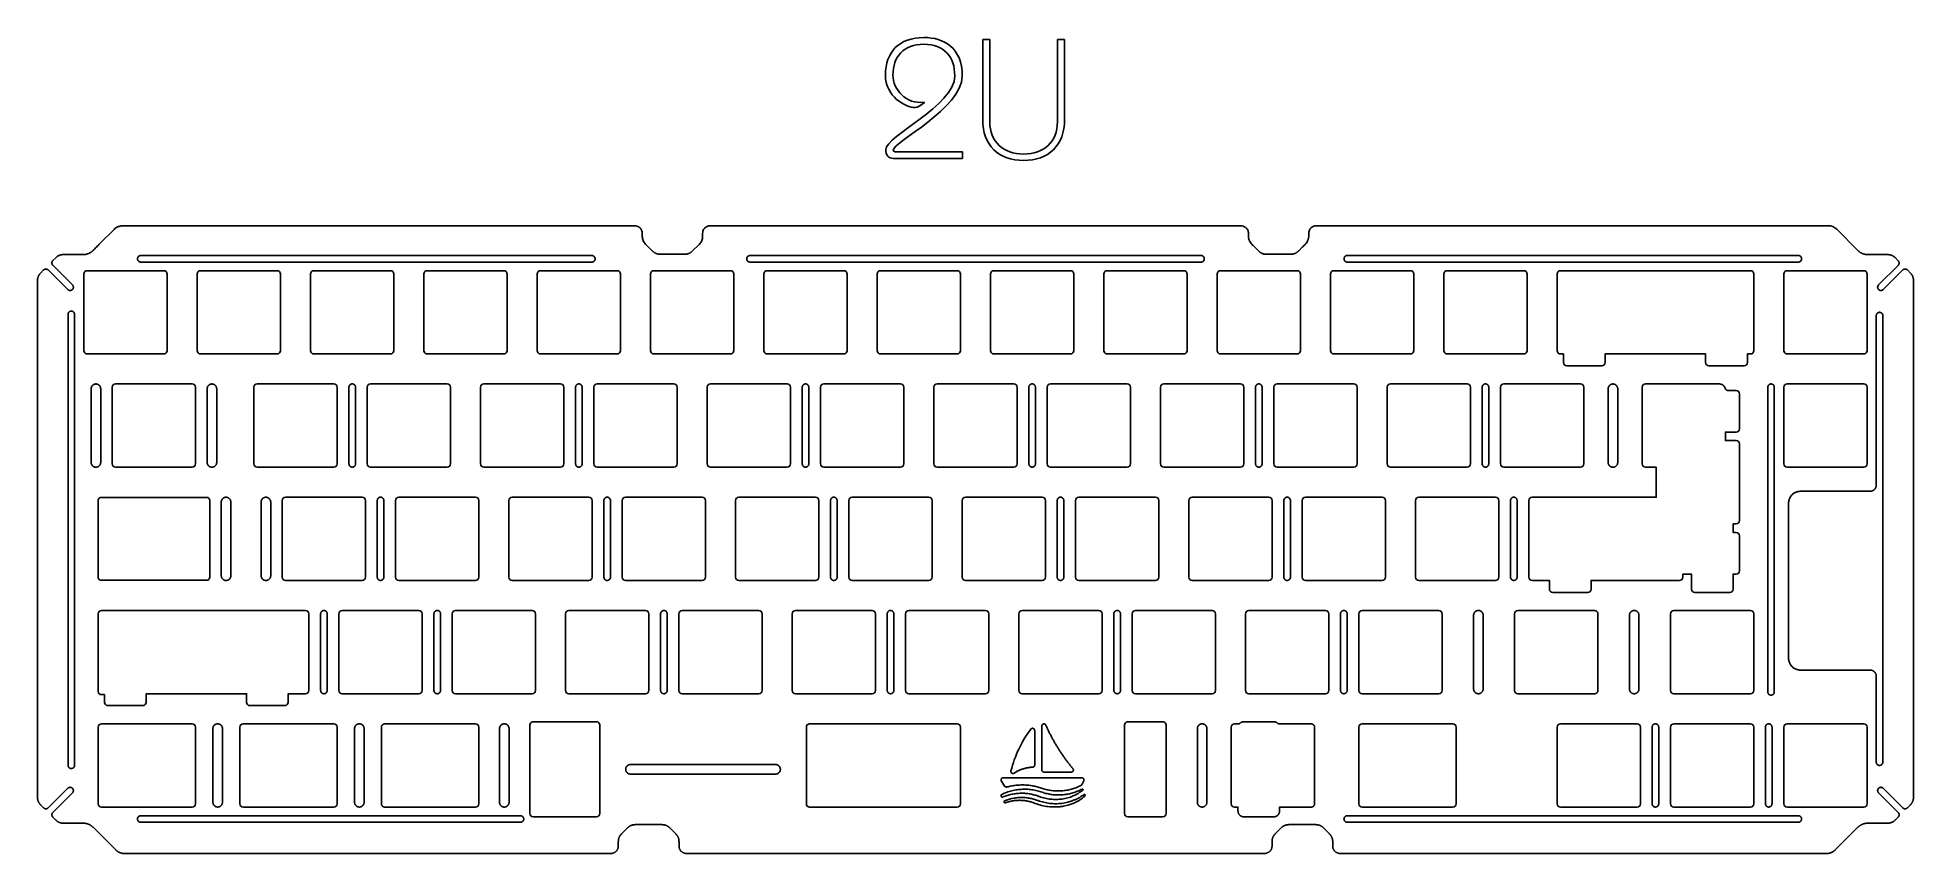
# Model space of a CAD drawing. Header units: millimetres. Extents: x 39 to 354, y -90 to 47.
import ezdxf

# ---------------------------------------------------------------- set-up
doc = ezdxf.new("R2010")
doc.units = ezdxf.units.MM
doc.header["$MEASUREMENT"] = 0
doc.layers.add('定位板', color=7, linetype='Continuous', true_color=0x7efae9)

msp = doc.modelspace()

# ---------------------------------------------------------------- linework, layer by layer
at = {"layer": '定位板'}
for p, q in [((198.71, 46.72), (197.51, 46.72)), ((197.51, 46.72), (197.51, 33.26)), ((198.71, 32.89), (198.71, 46.72)), ((182.48, 26.72), (194.13, 26.72)), ((194.13, 27.86), (182.82, 27.86)), ((194.13, 26.72), (194.13, 27.86)), ((51.5, 14.8, -243.22), (49.1, 12.4, -243.22)), ((139.01, 15.41, -243.22), (52.97, 15.41, -243.22)), ((140.29, 13.62, -243.22), (140.29, 14.13, -243.22)), ((150.43, 14.13, -243.22), (150.43, 13.62, -243.22)), ((240.9, 15.41, -243.22), (151.71, 15.41, -243.22)), ((242.18, 13.62, -243.22), (242.18, 14.13, -243.22)), ((252.32, 14.13, -243.22), (252.32, 13.62, -243.22)), ((339.63, 15.41, -243.22), (253.6, 15.41, -243.22)), ((344.64, 11.24, -243.22), (341.08, 14.81, -243.22)), ((41.69, 10.03, -243.22), (41.19, 9.54, -243.22)), ((46.3, 10.56, -243.22), (42.95, 10.56, -243.22)), ((55.98, 10.4, -243.22), (131.81, 10.4, -243.22)), ((142.02, 11.14, -243.22), (140.82, 12.33, -243.22)), ((147.41, 10.61, -243.22), (143.31, 10.61, -243.22)), ((149.9, 12.33, -243.22), (148.7, 11.14, -243.22)), ((158.39, 10.4, -243.22), (234.22, 10.4, -243.22)), ((243.91, 11.14, -243.22), (242.97, 12.08, -243.22)), ((249.3, 10.61, -243.22), (245.19, 10.61, -243.22)), ((251.3, 11.85, -243.22), (250.59, 11.14, -243.22)), ((258.8, 10.4, -243.22), (334.63, 10.4, -243.22)), ((349.66, 10.55, -243.22), (346.31, 10.55, -243.22)), ((351.41, 9.53, -243.22), (350.9, 10.04, -243.22)), ((39.64, 7.97, -243.22), (39.14, 7.46, -243.22)), ((43.71, 4.68, -243.22), (40.42, 7.97, -243.22)), ((41.19, 8.76, -243.22), (44.49, 5.46, -243.22)), ((46.43, -5.6, -243.22), (46.43, 7.3, -243.22)), ((46.98, 7.85, -243.22), (59.88, 7.85, -243.22)), ((131.81, 9.3, -243.22), (55.98, 9.3, -243.22)), ((60.43, 7.3, -243.22), (60.43, -5.6, -243.22)), ((65.48, -5.6, -243.22), (65.48, 7.3, -243.22)), ((66.03, 7.85, -243.22), (78.93, 7.85, -243.22)), ((79.48, 7.3, -243.22), (79.48, -5.6, -243.22)), ((84.53, -5.6, -243.22), (84.53, 7.3, -243.22)), ((85.08, 7.85, -243.22), (97.98, 7.85, -243.22)), ((98.53, 7.3, -243.22), (98.53, -5.6, -243.22)), ((103.58, -5.6, -243.22), (103.58, 7.3, -243.22)), ((104.13, 7.85, -243.22), (117.03, 7.85, -243.22)), ((117.58, 7.3, -243.22), (117.58, -5.6, -243.22)), ((122.63, -5.6, -243.22), (122.63, 7.3, -243.22)), ((123.18, 7.85, -243.22), (136.08, 7.85, -243.22)), ((136.63, 7.3, -243.22), (136.63, -5.6, -243.22)), ((141.68, -5.6, -243.22), (141.68, 7.3, -243.22)), ((142.23, 7.85, -243.22), (155.13, 7.85, -243.22)), ((155.68, 7.3, -243.22), (155.68, -5.6, -243.22)), ((234.22, 9.3, -243.22), (158.39, 9.3, -243.22)), ((160.73, -5.6, -243.22), (160.73, 7.3, -243.22)), ((161.28, 7.85, -243.22), (174.18, 7.85, -243.22)), ((174.73, 7.3, -243.22), (174.73, -5.6, -243.22)), ((179.78, -5.6, -243.22), (179.78, 7.3, -243.22)), ((180.33, 7.85, -243.22), (193.23, 7.85, -243.22)), ((193.78, 7.3, -243.22), (193.78, -5.6, -243.22)), ((198.83, -5.6, -243.22), (198.83, 7.3, -243.22)), ((199.38, 7.85, -243.22), (212.28, 7.85, -243.22)), ((212.83, 7.3, -243.22), (212.83, -5.6, -243.22)), ((217.88, -5.6, -243.22), (217.88, 7.3, -243.22)), ((218.43, 7.85, -243.22), (231.33, 7.85, -243.22)), ((231.88, 7.3, -243.22), (231.88, -5.6, -243.22)), ((236.93, -5.6, -243.22), (236.93, 7.3, -243.22)), ((237.48, 7.85, -243.22), (250.38, 7.85, -243.22)), ((250.93, 7.3, -243.22), (250.93, -5.6, -243.22)), ((255.98, -5.6, -243.22), (255.98, 7.3, -243.22)), ((256.53, 7.85, -243.22), (269.43, 7.85, -243.22)), ((334.63, 9.3, -243.22), (258.8, 9.3, -243.22)), ((269.98, 7.3, -243.22), (269.98, -5.6, -243.22)), ((275.03, -5.6, -243.22), (275.03, 7.3, -243.22)), ((275.58, 7.85, -243.22), (288.48, 7.85, -243.22)), ((289.03, 7.3, -243.22), (289.03, -5.6, -243.22)), ((294.08, -5.61, -243.22), (294.08, 7.3, -243.22)), ((294.63, 7.85, -243.22), (326.58, 7.85, -243.22)), ((327.13, 7.3, -243.22), (327.13, -5.61, -243.22)), ((332.18, 7.3, -243.22), (332.18, -5.6, -243.22)), ((345.63, 7.85, -243.22), (332.73, 7.85, -243.22)), ((346.18, -5.6, -243.22), (346.18, 7.3, -243.22)), ((348.12, 5.46, -243.22), (351.41, 8.75, -243.22)), ((352.18, 7.97, -243.22), (348.9, 4.68, -243.22)), ((353.47, 7.46, -243.22), (352.96, 7.97, -243.22)), ((38.62, 6.23, -243.22), (38.62, -80.73, -243.22)), ((353.98, -80.73, -243.22), (353.98, 6.23, -243.22)), ((43.75, -75.32, -243.22), (43.75, 0.51, -243.22)), ((44.85, 0.51, -243.22), (44.85, -75.32, -243.22)), ((347.73, -28.2, -243.22), (347.73, 0.3, -243.22)), ((348.83, 0.3, -243.22), (348.83, -74.8, -243.22)), ((59.88, -6.15, -243.22), (46.98, -6.15, -243.22)), ((78.93, -6.15, -243.22), (66.03, -6.15, -243.22)), ((97.98, -6.15, -243.22), (85.08, -6.15, -243.22)), ((117.03, -6.15, -243.22), (104.13, -6.15, -243.22)), ((136.08, -6.15, -243.22), (123.18, -6.15, -243.22)), ((155.13, -6.15, -243.22), (142.23, -6.15, -243.22)), ((174.18, -6.15, -243.22), (161.28, -6.15, -243.22)), ((193.23, -6.15, -243.22), (180.33, -6.15, -243.22)), ((212.28, -6.15, -243.22), (199.38, -6.15, -243.22)), ((231.33, -6.15, -243.22), (218.43, -6.15, -243.22)), ((250.38, -6.15, -243.22), (237.48, -6.15, -243.22)), ((269.43, -6.15, -243.22), (256.53, -6.15, -243.22)), ((288.48, -6.15, -243.22), (275.58, -6.15, -243.22)), ((332.73, -6.15, -243.22), (345.63, -6.15, -243.22)), ((301.61, -8.15, -243.22), (295.69, -8.15, -243.22)), ((325.52, -8.15, -243.22), (319.59, -8.15, -243.22)), ((47.64, -24.4, -243.22), (47.64, -12, -243.22)), ((49.24, -12, -243.22), (49.24, -24.4, -243.22)), ((51.19, -24.64, -243.22), (51.19, -11.74, -243.22)), ((51.74, -11.19, -243.22), (64.64, -11.19, -243.22)), ((65.19, -11.74, -243.22), (65.19, -24.64, -243.22)), ((67.14, -24.4, -243.22), (67.14, -12, -243.22)), ((68.74, -12, -243.22), (68.74, -24.4, -243.22)), ((75, -24.64, -243.22), (75, -11.74, -243.22)), ((75.55, -11.19, -243.22), (88.45, -11.19, -243.22)), ((89, -11.74, -243.22), (89, -24.64, -243.22)), ((90.98, -24.64, -243.22), (90.98, -11.74, -243.22)), ((92.08, -11.74, -243.22), (92.08, -24.64, -243.22)), ((94.05, -24.64, -243.22), (94.05, -11.74, -243.22)), ((94.6, -11.19, -243.22), (107.5, -11.19, -243.22)), ((108.05, -11.74, -243.22), (108.05, -24.64, -243.22)), ((113.1, -24.64, -243.22), (113.1, -11.74, -243.22)), ((113.65, -11.19, -243.22), (126.55, -11.19, -243.22)), ((127.1, -11.74, -243.22), (127.1, -24.64, -243.22)), ((129.08, -24.64, -243.22), (129.08, -11.74, -243.22)), ((130.18, -11.74, -243.22), (130.18, -24.64, -243.22)), ((132.15, -24.64, -243.22), (132.15, -11.74, -243.22)), ((132.7, -11.19, -243.22), (145.6, -11.19, -243.22)), ((146.15, -11.74, -243.22), (146.15, -24.64, -243.22)), ((151.2, -24.64, -243.22), (151.2, -11.74, -243.22)), ((151.75, -11.19, -243.22), (164.65, -11.19, -243.22)), ((165.2, -11.74, -243.22), (165.2, -24.64, -243.22)), ((167.18, -24.64, -243.22), (167.18, -11.74, -243.22)), ((168.28, -11.74, -243.22), (168.28, -24.64, -243.22)), ((170.25, -24.64, -243.22), (170.25, -11.74, -243.22)), ((170.8, -11.19, -243.22), (183.7, -11.19, -243.22)), ((184.25, -11.74, -243.22), (184.25, -24.64, -243.22)), ((189.3, -24.64, -243.22), (189.3, -11.74, -243.22)), ((189.85, -11.19, -243.22), (202.75, -11.19, -243.22)), ((203.3, -11.74, -243.22), (203.3, -24.64, -243.22)), ((205.28, -24.64, -243.22), (205.28, -11.74, -243.22)), ((206.38, -11.74, -243.22), (206.38, -24.64, -243.22)), ((208.35, -24.64, -243.22), (208.35, -11.74, -243.22)), ((208.9, -11.19, -243.22), (221.8, -11.19, -243.22)), ((222.35, -11.74, -243.22), (222.35, -24.64, -243.22)), ((227.4, -24.64, -243.22), (227.4, -11.74, -243.22)), ((227.95, -11.19, -243.22), (240.85, -11.19, -243.22)), ((241.4, -11.74, -243.22), (241.4, -24.64, -243.22)), ((243.38, -24.64, -243.22), (243.38, -11.74, -243.22)), ((244.48, -11.74, -243.22), (244.48, -24.64, -243.22)), ((246.45, -24.64, -243.22), (246.45, -11.74, -243.22)), ((247, -11.19, -243.22), (259.9, -11.19, -243.22)), ((260.45, -11.74, -243.22), (260.45, -24.64, -243.22)), ((265.5, -24.64, -243.22), (265.5, -11.74, -243.22)), ((266.05, -11.19, -243.22), (278.95, -11.19, -243.22)), ((279.5, -11.74, -243.22), (279.5, -24.64, -243.22)), ((281.48, -24.64, -243.22), (281.48, -11.74, -243.22)), ((282.58, -11.74, -243.22), (282.58, -24.64, -243.22)), ((284.55, -24.64, -243.22), (284.55, -11.74, -243.22)), ((285.1, -11.19, -243.22), (298, -11.19, -243.22)), ((298.55, -11.74, -243.22), (298.55, -24.64, -243.22)), ((302.66, -24.4, -243.22), (302.66, -12, -243.22)), ((304.26, -12, -243.22), (304.26, -24.4, -243.22)), ((308.37, -24.65, -243.22), (308.37, -11.75, -243.22)), ((308.92, -11.2, -243.22), (321.37, -11.2, -243.22)), ((322.84, -12.29, -243.22), (324.2, -12.29, -243.22)), ((329.49, -62.98, -243.22), (329.49, -11.75, -243.22)), ((330.59, -11.75, -243.22), (330.59, -62.98, -243.22)), ((332.18, -24.65, -243.22), (332.18, -11.75, -243.22)), ((332.73, -11.2, -243.22), (345.63, -11.2, -243.22)), ((346.18, -11.75, -243.22), (346.18, -24.65, -243.22)), ((324.75, -12.84, -243.22), (324.75, -18.74, -243.22)), ((324.75, -21.28, -243.22), (324.75, -34.18, -243.22)), ((64.64, -25.19, -243.22), (51.74, -25.19, -243.22)), ((88.45, -25.19, -243.22), (75.55, -25.19, -243.22)), ((107.5, -25.19, -243.22), (94.6, -25.19, -243.22)), ((126.55, -25.19, -243.22), (113.65, -25.19, -243.22)), ((145.6, -25.19, -243.22), (132.7, -25.19, -243.22)), ((164.65, -25.19, -243.22), (151.75, -25.19, -243.22)), ((183.7, -25.19, -243.22), (170.8, -25.19, -243.22)), ((202.75, -25.19, -243.22), (189.85, -25.19, -243.22)), ((221.8, -25.19, -243.22), (208.9, -25.19, -243.22)), ((240.85, -25.19, -243.22), (227.95, -25.19, -243.22)), ((259.9, -25.19, -243.22), (247, -25.19, -243.22)), ((278.95, -25.19, -243.22), (266.05, -25.19, -243.22)), ((298, -25.19, -243.22), (285.1, -25.19, -243.22)), ((345.63, -25.2, -243.22), (332.73, -25.2, -243.22)), ((48.8, -43.67, -243.22), (48.8, -30.82, -243.22)), ((49.35, -30.27, -243.22), (67.02, -30.27, -243.22)), ((67.57, -30.82, -243.22), (67.57, -43.67, -243.22)), ((69.52, -43.45, -243.22), (69.52, -31.05, -243.22)), ((71.12, -31.05, -243.22), (71.12, -43.45, -243.22)), ((76.22, -43.45, -243.22), (76.22, -31.05, -243.22)), ((77.82, -31.05, -243.22), (77.82, -43.45, -243.22)), ((79.77, -43.69, -243.22), (79.77, -30.79, -243.22)), ((80.32, -30.24, -243.22), (93.22, -30.24, -243.22)), ((93.77, -30.79, -243.22), (93.77, -43.69, -243.22)), ((95.74, -43.69, -243.22), (95.74, -30.79, -243.22)), ((96.84, -30.79, -243.22), (96.84, -43.69, -243.22)), ((98.82, -43.69, -243.22), (98.82, -30.79, -243.22)), ((99.37, -30.24, -243.22), (112.26, -30.24, -243.22)), ((112.81, -30.79, -243.22), (112.81, -43.69, -243.22)), ((117.87, -43.69, -243.22), (117.87, -30.79, -243.22)), ((118.42, -30.24, -243.22), (131.32, -30.24, -243.22)), ((131.87, -30.79, -243.22), (131.87, -43.69, -243.22)), ((133.84, -43.69, -243.22), (133.84, -30.79, -243.22)), ((134.94, -30.79, -243.22), (134.94, -43.69, -243.22)), ((136.92, -43.69, -243.22), (136.92, -30.79, -243.22)), ((137.47, -30.24, -243.22), (150.37, -30.24, -243.22)), ((150.92, -30.79, -243.22), (150.92, -43.69, -243.22)), ((155.97, -43.69, -243.22), (155.97, -30.79, -243.22)), ((156.52, -30.24, -243.22), (169.42, -30.24, -243.22)), ((169.97, -30.79, -243.22), (169.97, -43.69, -243.22)), ((171.94, -43.69, -243.22), (171.94, -30.79, -243.22)), ((173.04, -30.79, -243.22), (173.04, -43.69, -243.22)), ((175.02, -43.69, -243.22), (175.02, -30.79, -243.22)), ((175.57, -30.24, -243.22), (188.47, -30.24, -243.22)), ((189.02, -30.79, -243.22), (189.02, -43.69, -243.22)), ((194.07, -43.69, -243.22), (194.07, -30.79, -243.22)), ((194.62, -30.24, -243.22), (207.52, -30.24, -243.22)), ((208.07, -30.79, -243.22), (208.07, -43.69, -243.22)), ((210.04, -43.69, -243.22), (210.04, -30.79, -243.22)), ((211.14, -30.79, -243.22), (211.14, -43.69, -243.22)), ((213.12, -43.69, -243.22), (213.12, -30.79, -243.22)), ((213.67, -30.24, -243.22), (226.57, -30.24, -243.22)), ((227.12, -30.79, -243.22), (227.12, -43.69, -243.22)), ((232.17, -43.69, -243.22), (232.17, -30.79, -243.22)), ((232.72, -30.24, -243.22), (245.62, -30.24, -243.22)), ((246.17, -30.79, -243.22), (246.17, -43.69, -243.22)), ((248.14, -43.69, -243.22), (248.14, -30.79, -243.22)), ((249.24, -30.79, -243.22), (249.24, -43.69, -243.22)), ((251.22, -43.69, -243.22), (251.22, -30.79, -243.22)), ((251.77, -30.24, -243.22), (264.67, -30.24, -243.22)), ((265.22, -30.79, -243.22), (265.22, -43.69, -243.22)), ((270.27, -43.69, -243.22), (270.27, -30.79, -243.22)), ((270.82, -30.24, -243.22), (283.72, -30.24, -243.22)), ((284.27, -30.79, -243.22), (284.27, -43.69, -243.22)), ((286.24, -43.69, -243.22), (286.24, -30.79, -243.22)), ((287.34, -30.79, -243.22), (287.34, -43.69, -243.22)), ((289.32, -43.7, -243.22), (289.32, -30.8, -243.22)), ((334.99, -29.25, -243.22), (346.68, -29.25, -243.22)), ((324.75, -36.72, -243.22), (324.75, -42.62, -243.22)), ((67.02, -44.22, -243.22), (49.35, -44.22, -243.22)), ((93.22, -44.24, -243.22), (80.32, -44.24, -243.22)), ((112.26, -44.24, -243.22), (99.37, -44.24, -243.22)), ((131.32, -44.24, -243.22), (118.42, -44.24, -243.22)), ((150.37, -44.24, -243.22), (137.47, -44.24, -243.22)), ((169.42, -44.24, -243.22), (156.52, -44.24, -243.22)), ((188.47, -44.24, -243.22), (175.57, -44.24, -243.22)), ((207.52, -44.24, -243.22), (194.62, -44.24, -243.22)), ((226.57, -44.24, -243.22), (213.67, -44.24, -243.22)), ((245.62, -44.24, -243.22), (232.72, -44.24, -243.22)), ((264.67, -44.24, -243.22), (251.77, -44.24, -243.22)), ((283.72, -44.24, -243.22), (270.82, -44.24, -243.22)), ((299.23, -46.25, -243.22), (293.33, -46.25, -243.22)), ((323.11, -46.25, -243.22), (317.21, -46.25, -243.22)), ((48.81, -62.9, -243.22), (48.81, -49.84, -243.22)), ((49.36, -49.29, -243.22), (83.69, -49.29, -243.22)), ((84.24, -49.84, -243.22), (84.24, -62.74, -243.22)), ((86.22, -62.74, -243.22), (86.22, -49.84, -243.22)), ((87.32, -49.84, -243.22), (87.32, -62.74, -243.22)), ((89.29, -62.74, -243.22), (89.29, -49.84, -243.22)), ((89.84, -49.29, -243.22), (102.74, -49.29, -243.22)), ((103.29, -49.84, -243.22), (103.29, -62.74, -243.22)), ((105.27, -62.74, -243.22), (105.27, -49.84, -243.22)), ((106.37, -49.84, -243.22), (106.37, -62.74, -243.22)), ((108.34, -62.74, -243.22), (108.34, -49.84, -243.22)), ((108.89, -49.29, -243.22), (121.79, -49.29, -243.22)), ((122.34, -49.84, -243.22), (122.34, -62.74, -243.22)), ((127.39, -62.74, -243.22), (127.39, -49.84, -243.22)), ((127.94, -49.29, -243.22), (140.84, -49.29, -243.22)), ((141.39, -49.84, -243.22), (141.39, -62.74, -243.22)), ((143.37, -62.74, -243.22), (143.37, -49.84, -243.22)), ((144.47, -49.84, -243.22), (144.47, -62.74, -243.22)), ((146.44, -62.74, -243.22), (146.44, -49.84, -243.22)), ((146.99, -49.29, -243.22), (159.89, -49.29, -243.22)), ((160.44, -49.84, -243.22), (160.44, -62.74, -243.22)), ((165.49, -62.74, -243.22), (165.49, -49.84, -243.22)), ((166.04, -49.29, -243.22), (178.94, -49.29, -243.22)), ((179.49, -49.84, -243.22), (179.49, -62.74, -243.22)), ((181.47, -62.74, -243.22), (181.47, -49.84, -243.22)), ((182.57, -49.84, -243.22), (182.57, -62.74, -243.22)), ((184.54, -62.74, -243.22), (184.54, -49.84, -243.22)), ((185.09, -49.29, -243.22), (197.99, -49.29, -243.22)), ((198.54, -49.84, -243.22), (198.54, -62.74, -243.22)), ((203.59, -62.74, -243.22), (203.59, -49.84, -243.22)), ((204.14, -49.29, -243.22), (217.04, -49.29, -243.22)), ((217.59, -49.84, -243.22), (217.59, -62.74, -243.22)), ((219.57, -62.74, -243.22), (219.57, -49.84, -243.22)), ((220.67, -49.84, -243.22), (220.67, -62.74, -243.22)), ((222.64, -62.74, -243.22), (222.64, -49.84, -243.22)), ((223.19, -49.29, -243.22), (236.09, -49.29, -243.22)), ((236.64, -49.84, -243.22), (236.64, -62.74, -243.22)), ((241.69, -62.74, -243.22), (241.69, -49.84, -243.22)), ((242.24, -49.29, -243.22), (255.14, -49.29, -243.22)), ((255.69, -49.84, -243.22), (255.69, -62.74, -243.22)), ((257.67, -62.74, -243.22), (257.67, -49.84, -243.22)), ((258.77, -49.84, -243.22), (258.77, -62.74, -243.22)), ((260.74, -62.74, -243.22), (260.74, -49.84, -243.22)), ((261.29, -49.29, -243.22), (274.19, -49.29, -243.22)), ((274.74, -49.84, -243.22), (274.74, -62.74, -243.22)), ((280.04, -62.49, -243.22), (280.04, -50.09, -243.22)), ((281.64, -50.09, -243.22), (281.64, -62.49, -243.22)), ((286.94, -62.74, -243.22), (286.94, -49.84, -243.22)), ((287.49, -49.29, -243.22), (300.39, -49.29, -243.22)), ((300.94, -49.84, -243.22), (300.94, -62.74, -243.22)), ((306.23, -62.49, -243.22), (306.23, -50.09, -243.22)), ((307.83, -50.09, -243.22), (307.83, -62.49, -243.22)), ((313.13, -62.74, -243.22), (313.13, -49.84, -243.22)), ((313.68, -49.29, -243.22), (326.58, -49.29, -243.22)), ((327.13, -49.84, -243.22), (327.13, -62.74, -243.22)), ((346.68, -59.31, -243.22), (334.99, -59.31, -243.22)), ((347.73, -74.8, -243.22), (347.73, -60.36, -243.22)), ((56.35, -65.29, -243.22), (50.43, -65.29, -243.22)), ((80.22, -65.29, -243.22), (74.32, -65.29, -243.22)), ((102.74, -63.29, -243.22), (89.84, -63.29, -243.22)), ((121.79, -63.29, -243.22), (108.89, -63.29, -243.22)), ((140.84, -63.29, -243.22), (127.94, -63.29, -243.22)), ((159.89, -63.29, -243.22), (146.99, -63.29, -243.22)), ((178.94, -63.29, -243.22), (166.04, -63.29, -243.22)), ((197.99, -63.29, -243.22), (185.09, -63.29, -243.22)), ((217.04, -63.29, -243.22), (204.14, -63.29, -243.22)), ((236.09, -63.29, -243.22), (223.19, -63.29, -243.22)), ((255.14, -63.29, -243.22), (242.24, -63.29, -243.22)), ((274.19, -63.29, -243.22), (261.29, -63.29, -243.22)), ((300.39, -63.29, -243.22), (287.49, -63.29, -243.22)), ((326.58, -63.29, -243.22), (313.68, -63.29, -243.22)), ((48.81, -81.8, -243.22), (48.81, -68.9, -243.22)), ((49.36, -68.35, -243.22), (64.64, -68.35, -243.22)), ((65.19, -68.9, -243.22), (65.19, -81.8, -243.22)), ((68.11, -81.55, -243.22), (68.11, -69.15, -243.22)), ((69.71, -69.15, -243.22), (69.71, -81.55, -243.22)), ((72.62, -81.8, -243.22), (72.62, -68.9, -243.22)), ((73.17, -68.35, -243.22), (88.45, -68.35, -243.22)), ((89, -68.9, -243.22), (89, -81.8, -243.22)), ((91.92, -81.55, -243.22), (91.92, -69.15, -243.22)), ((93.52, -69.15, -243.22), (93.52, -81.55, -243.22)), ((96.43, -81.8, -243.22), (96.43, -68.9, -243.22)), ((96.98, -68.35, -243.22), (112.26, -68.35, -243.22)), ((112.81, -68.9, -243.22), (112.81, -81.8, -243.22)), ((116.29, -81.55, -243.22), (116.29, -69.15, -243.22)), ((117.89, -69.15, -243.22), (117.89, -81.55, -243.22)), ((121.37, -83.45, -243.22), (121.37, -68.55, -243.22)), ((121.92, -68, -243.22), (132.58, -68, -243.22)), ((133.13, -68.55, -243.22), (133.13, -83.45, -243.22)), ((167.87, -68.9, -243.22), (167.87, -81.8, -243.22)), ((193.23, -68.35, -243.22), (168.42, -68.35, -243.22)), ((193.78, -81.8, -243.22), (193.78, -68.9, -243.22)), ((207.46, -68.71, -243.22), (207.46, -76.12, -243.22)), ((221.37, -83.45, -243.22), (221.37, -68.55, -243.22)), ((221.92, -68, -243.22), (227.82, -68, -243.22)), ((228.37, -68.55, -243.22), (228.37, -83.45, -243.22)), ((233.6, -81.55, -243.22), (233.6, -69.15, -243.22)), ((235.2, -69.15, -243.22), (235.2, -81.55, -243.22)), ((239.31, -81.8, -243.22), (239.31, -68.9, -243.22)), ((239.86, -68.35, -243.22), (240.67, -68.35, -243.22)), ((241.43, -68, -243.22), (246.43, -68, -243.22)), ((247.19, -68.35, -243.22), (252.76, -68.35, -243.22)), ((253.31, -68.9, -243.22), (253.31, -81.8, -243.22)), ((260.74, -81.8, -243.22), (260.74, -68.9, -243.22)), ((261.29, -68.35, -243.22), (276.57, -68.35, -243.22)), ((277.12, -68.9, -243.22), (277.12, -81.8, -243.22)), ((294.08, -81.8, -243.22), (294.08, -68.9, -243.22)), ((294.63, -68.35, -243.22), (307.53, -68.35, -243.22)), ((308.08, -68.9, -243.22), (308.08, -81.8, -243.22)), ((310.05, -81.8, -243.22), (310.05, -68.9, -243.22)), ((311.15, -68.9, -243.22), (311.15, -81.8, -243.22)), ((313.13, -81.8, -243.22), (313.13, -68.9, -243.22)), ((313.68, -68.35, -243.22), (326.58, -68.35, -243.22)), ((327.13, -68.9, -243.22), (327.13, -81.8, -243.22)), ((329.1, -81.8, -243.22), (329.1, -68.9, -243.22)), ((330.2, -68.9, -243.22), (330.2, -81.8, -243.22)), ((332.18, -81.8, -243.22), (332.18, -68.9, -243.22)), ((332.73, -68.35, -243.22), (345.63, -68.35, -243.22)), ((346.18, -68.9, -243.22), (346.18, -81.8, -243.22)), ((138.3, -75.2, -243.22), (162.7, -75.2, -243.22)), ((162.7, -76.8, -243.22), (138.3, -76.8, -243.22)), ((214.17, -77.43, -243.22), (200.95, -77.43, -243.22)), ((207.81, -76.47, -243.22), (212.4, -76.47, -243.22)), ((39.14, -81.97, -243.22), (39.64, -82.48, -243.22)), ((40.42, -82.48, -243.22), (43.71, -79.19, -243.22)), ((44.49, -79.97, -243.22), (41.2, -83.26, -243.22)), ((351.41, -83.26, -243.22), (348.12, -79.97, -243.22)), ((348.9, -79.19, -243.22), (352.18, -82.48, -243.22)), ((352.96, -82.48, -243.22), (353.47, -81.97, -243.22)), ((41.2, -84.04, -243.22), (41.71, -84.55, -243.22)), ((42.95, -85.06, -243.22), (46.3, -85.06, -243.22)), ((64.64, -82.35, -243.22), (49.36, -82.35, -243.22)), ((119.81, -83.81, -243.22), (55.98, -83.81, -243.22)), ((55.98, -84.91, -243.22), (119.81, -84.91, -243.22)), ((88.45, -82.35, -243.22), (73.17, -82.35, -243.22)), ((112.26, -82.35, -243.22), (96.98, -82.35, -243.22)), ((132.58, -84, -243.22), (121.92, -84, -243.22)), ((168.42, -82.35, -243.22), (193.23, -82.35, -243.22)), ((227.82, -84, -243.22), (221.92, -84, -243.22)), ((246.43, -84, -243.22), (241.43, -84, -243.22)), ((334.63, -83.81, -243.22), (258.8, -83.81, -243.22)), ((258.8, -84.91, -243.22), (334.63, -84.91, -243.22)), ((276.57, -82.35, -243.22), (261.29, -82.35, -243.22)), ((307.53, -82.35, -243.22), (294.63, -82.35, -243.22)), ((326.58, -82.35, -243.22), (313.68, -82.35, -243.22)), ((345.63, -82.35, -243.22), (332.73, -82.35, -243.22)), ((346.31, -85.06, -243.22), (349.66, -85.06, -243.22)), ((350.9, -84.55, -243.22), (351.41, -84.04, -243.22)), ((47.96, -85.75, -243.22), (51.77, -89.56, -243.22)), ((136.26, -88.91, -243.22), (136.26, -88.16, -243.22)), ((136.8, -86.85, -243.22), (137.8, -85.85, -243.22)), ((139.11, -85.31, -243.22), (143.61, -85.31, -243.22)), ((144.92, -85.85, -243.22), (145.92, -86.85, -243.22)), ((146.46, -88.16, -243.22), (146.46, -88.91, -243.22)), ((246.15, -88.91, -243.22), (246.15, -88.16, -243.22)), ((246.69, -86.85, -243.22), (247.68, -85.85, -243.22)), ((248.99, -85.31, -243.22), (253.5, -85.31, -243.22)), ((254.81, -85.85, -243.22), (255.8, -86.85, -243.22)), ((256.35, -88.16, -243.22), (256.35, -88.91, -243.22)), ((340.83, -89.56, -243.22), (344.65, -85.75, -243.22)), ((53.22, -90.16, -243.22), (135.01, -90.16, -243.22)), ((147.71, -90.16, -243.22), (244.9, -90.16, -243.22)), ((257.6, -90.16, -243.22), (339.38, -90.16, -243.22))]:
    msp.add_line(p, q, dxfattribs=at)
for points in [[(295.14, -7.6), (295.14, -6.16), (294.63, -6.16)], [(319.04, -7.6), (319.04, -6.15), (302.16, -6.15), (302.16, -7.6)], [(326.58, -6.16), (326.07, -6.16), (326.07, -7.6)], [(324.2, -19.29), (322.37, -19.29), (322.37, -20.73), (324.2, -20.73)], [(289.87, -30.25), (310.75, -30.25), (310.75, -25.2), (308.92, -25.2)], [(332.99, -57.31), (332.99, -31.25)], [(324.2, -34.73), (323.66, -34.73), (323.66, -36.17), (324.2, -36.17)], [(316.66, -45.7), (316.66, -43.17), (315.22, -43.17), (315.22, -43.7)], [(324.2, -43.17), (323.66, -43.17), (323.66, -45.7)], [(292.78, -45.7), (292.78, -44.25), (289.87, -44.25)], [(314.67, -44.25), (299.78, -44.25), (299.78, -45.7)], [(49.88, -64.74), (49.88, -63.45), (49.36, -63.45)], [(73.77, -64.74), (73.77, -63.29), (72.77, -63.29), (57.9, -63.29), (56.9, -63.29), (56.9, -64.74)], [(83.69, -63.29), (80.77, -63.29), (80.77, -64.74)], [(206.25, -75.29), (206.25, -69.46), (206.25, -69.46), (206.25, -69.45), (206.24, -69.44), (206.24, -69.44), (206.24, -69.43), (206.24, -69.42), (206.24, -69.42), (206.24, -69.41), (206.24, -69.4), (206.24, -69.4), (206.24, -69.39), (206.24, -69.38), (206.23, -69.38), (206.23, -69.37), (206.23, -69.36), (206.23, -69.36), (206.23, -69.35), (206.22, -69.34), (206.22, -69.34), (206.22, -69.33), (206.22, -69.32), (206.21, -69.32), (206.21, -69.31), (206.21, -69.3), (206.2, -69.3), (206.2, -69.29), (206.2, -69.29), (206.19, -69.28), (206.19, -69.27), (206.19, -69.27), (206.18, -69.26), (206.18, -69.26), (206.17, -69.25), (206.17, -69.24), (206.17, -69.24), (206.16, -69.23), (206.16, -69.23), (206.15, -69.22), (206.15, -69.22), (206.14, -69.21), (206.14, -69.21), (206.13, -69.2), (206.13, -69.2), (206.12, -69.19), (206.12, -69.19), (206.11, -69.18), (206.1, -69.18), (206.1, -69.18), (206.09, -69.17), (206.09, -69.17), (206.08, -69.16), (206.08, -69.16), (206.07, -69.16), (206.06, -69.15), (206.06, -69.15), (206.05, -69.15), (206.05, -69.14), (206.04, -69.14), (206.03, -69.14), (206.03, -69.14), (206.02, -69.13), (206.02, -69.13), (206.01, -69.13), (206, -69.13), (206, -69.12), (205.99, -69.12), (205.99, -69.12), (205.98, -69.12), (205.97, -69.12), (205.97, -69.12), (205.96, -69.11), (205.95, -69.11), (205.95, -69.11), (205.94, -69.11), (205.93, -69.11), (205.93, -69.11), (205.92, -69.11), (205.91, -69.11), (205.9, -69.11), (205.9, -69.11), (205.89, -69.11), (205.88, -69.11), (205.88, -69.11), (205.87, -69.11), (205.86, -69.11), (205.86, -69.11), (205.85, -69.11), (205.84, -69.11), (205.83, -69.11), (205.83, -69.11), (205.82, -69.12), (205.81, -69.12), (205.81, -69.12), (205.8, -69.12), (205.79, -69.12), (205.79, -69.12), (205.78, -69.13), (205.77, -69.13), (205.77, -69.13), (205.76, -69.13), (205.75, -69.14), (205.75, -69.14), (205.74, -69.14), (205.73, -69.14), (205.73, -69.15), (205.72, -69.15), (205.71, -69.15), (205.71, -69.16), (205.7, -69.16), (205.7, -69.17), (205.69, -69.17), (205.69, -69.17), (205.68, -69.18), (205.67, -69.18), (205.67, -69.19), (205.66, -69.19), (205.66, -69.2), (205.65, -69.2), (205.65, -69.2), (205.64, -69.21), (205.64, -69.21), (205.63, -69.22), (205.63, -69.22), (205.62, -69.23), (205.62, -69.23), (205.62, -69.24), (205.61, -69.24), (205.61, -69.25), (205.32, -69.64), (205.04, -70.04), (204.77, -70.45), (204.51, -70.86), (204.26, -71.28), (204.02, -71.71), (203.79, -72.15), (203.58, -72.59), (203.37, -73.03), (203.18, -73.48), (203, -73.94), (202.83, -74.4), (202.67, -74.86), (202.52, -75.33), (202.39, -75.8), (202.27, -76.27), (202.26, -76.27), (202.26, -76.28), (202.26, -76.29), (202.26, -76.29), (202.26, -76.3), (202.26, -76.3), (202.26, -76.31), (202.26, -76.32), (202.26, -76.32), (202.26, -76.33), (202.26, -76.34), (202.26, -76.34), (202.26, -76.35), (202.26, -76.36), (202.26, -76.36), (202.26, -76.37), (202.26, -76.38), (202.26, -76.38), (202.26, -76.39), (202.26, -76.4), (202.26, -76.4), (202.26, -76.41), (202.26, -76.42), (202.26, -76.42), (202.27, -76.43), (202.27, -76.44), (202.27, -76.44), (202.27, -76.45), (202.27, -76.46), (202.27, -76.46), (202.28, -76.47), (202.28, -76.48), (202.28, -76.48), (202.28, -76.49), (202.29, -76.5), (202.29, -76.5), (202.29, -76.51), (202.3, -76.51), (202.3, -76.52), (202.3, -76.53), (202.31, -76.53), (202.31, -76.54), (202.31, -76.54), (202.32, -76.55), (202.32, -76.56), (202.32, -76.56), (202.33, -76.57), (202.33, -76.57), (202.34, -76.58), (202.34, -76.58), (202.35, -76.59), (202.35, -76.59), (202.35, -76.6), (202.36, -76.6), (202.36, -76.61), (202.37, -76.61), (202.37, -76.61), (202.38, -76.62), (202.38, -76.62), (202.39, -76.63), (202.39, -76.63), (202.4, -76.64), (202.4, -76.64), (202.41, -76.64), (202.41, -76.65), (202.42, -76.65), (202.42, -76.65), (202.43, -76.66), (202.44, -76.66), (202.44, -76.66), (202.45, -76.67), (202.45, -76.67), (202.46, -76.67), (202.46, -76.67), (202.47, -76.68), (202.48, -76.68), (202.48, -76.68), (202.49, -76.68), (202.5, -76.69), (202.5, -76.69), (202.51, -76.69), (202.51, -76.69), (202.52, -76.69), (202.53, -76.7), (202.53, -76.7), (202.54, -76.7), (202.55, -76.7), (202.55, -76.7), (202.56, -76.7), (202.57, -76.7), (202.57, -76.7), (202.58, -76.7), (202.59, -76.71), (202.6, -76.71), (202.6, -76.71), (202.61, -76.71), (202.62, -76.71), (202.62, -76.71), (202.63, -76.71), (202.64, -76.71), (202.64, -76.7), (202.65, -76.7), (202.66, -76.7), (202.66, -76.7), (202.67, -76.7), (202.68, -76.7), (202.68, -76.7), (202.69, -76.7), (202.7, -76.7), (202.7, -76.69), (202.71, -76.69), (202.72, -76.69), (202.72, -76.69), (202.73, -76.69), (202.74, -76.68), (202.74, -76.68), (202.75, -76.68), (202.75, -76.68), (202.76, -76.67), (202.77, -76.67), (202.77, -76.67), (202.78, -76.66), (202.78, -76.66), (202.79, -76.66), (202.79, -76.66), (202.8, -76.65), (202.8, -76.65), (202.81, -76.65)], [(200.65, -77.98), (201.19, -78.81)], [(207.76, -79.29), (207.95, -79.34), (208.14, -79.39), (208.34, -79.44), (208.54, -79.48), (208.73, -79.52), (208.94, -79.55), (209.14, -79.58), (209.34, -79.6), (209.54, -79.62), (209.75, -79.64), (209.95, -79.64), (210.16, -79.65), (210.37, -79.65), (210.57, -79.64), (210.78, -79.63), (210.99, -79.61), (211.19, -79.59), (211.4, -79.56), (211.6, -79.53), (211.8, -79.49), (212.01, -79.45), (212.21, -79.4), (212.41, -79.35), (212.6, -79.29), (212.8, -79.23), (212.99, -79.16), (213.18, -79.09), (213.37, -79.01), (213.56, -78.93), (213.74, -78.85), (213.92, -78.76), (214.1, -78.67), (214.1, -78.67), (214.11, -78.66), (214.12, -78.66), (214.12, -78.65), (214.13, -78.65), (214.13, -78.65), (214.14, -78.64), (214.15, -78.64), (214.15, -78.63), (214.16, -78.63), (214.16, -78.62), (214.17, -78.62), (214.17, -78.61), (214.18, -78.61), (214.19, -78.6), (214.19, -78.6), (214.2, -78.59), (214.2, -78.59), (214.21, -78.58), (214.21, -78.57), (214.21, -78.57), (214.22, -78.56), (214.22, -78.56), (214.23, -78.55), (214.23, -78.54), (214.24, -78.54), (214.24, -78.53), (214.24, -78.52), (214.25, -78.52), (214.25, -78.51), (214.25, -78.5), (214.26, -78.5), (214.5, -77.93)], [(207.76, -79.94), (207.72, -79.93), (207.51, -79.86), (207.3, -79.79), (207.09, -79.72), (206.88, -79.66), (206.66, -79.61), (206.44, -79.56), (206.22, -79.51), (206, -79.47), (205.78, -79.44), (205.55, -79.41), (205.33, -79.39), (205.1, -79.37), (204.87, -79.36), (204.65, -79.36), (204.42, -79.36), (204.19, -79.36), (203.97, -79.38), (203.74, -79.39), (203.51, -79.42), (203.29, -79.45), (203.06, -79.48), (202.84, -79.52), (202.62, -79.57), (202.4, -79.62), (202.18, -79.68), (201.97, -79.74), (201.75, -79.81), (201.54, -79.88), (201.33, -79.96), (201.13, -80.04), (200.93, -80.13), (200.73, -80.22), (200.72, -80.22), (200.72, -80.22), (200.71, -80.23), (200.71, -80.23), (200.7, -80.23), (200.7, -80.23), (200.7, -80.24), (200.69, -80.24), (200.69, -80.24), (200.68, -80.25), (200.68, -80.25), (200.67, -80.25), (200.67, -80.26), (200.66, -80.26), (200.66, -80.27), (200.66, -80.27), (200.65, -80.27), (200.65, -80.28), (200.64, -80.28), (200.64, -80.29), (200.64, -80.29), (200.63, -80.3), (200.63, -80.3), (200.63, -80.31), (200.62, -80.31), (200.62, -80.32), (200.62, -80.32), (200.62, -80.33), (200.61, -80.33), (200.61, -80.34), (200.61, -80.34), (200.61, -80.35), (200.6, -80.36), (200.6, -80.36), (200.6, -80.37), (200.6, -80.37), (200.6, -80.38), (200.6, -80.39), (200.6, -80.39), (200.59, -80.4), (200.59, -80.4), (200.59, -80.41), (200.59, -80.41), (200.59, -80.42), (200.59, -80.43), (200.59, -80.43), (200.59, -80.44), (200.59, -80.44), (200.59, -80.45), (200.59, -80.46), (200.59, -80.46), (200.59, -80.47), (200.59, -80.47), (200.6, -80.48), (200.6, -80.48), (200.6, -80.49), (200.6, -80.49), (200.6, -80.5), (200.6, -80.5), (200.6, -80.51), (200.61, -80.51), (200.61, -80.52), (200.61, -80.52), (200.61, -80.53), (200.61, -80.53), (200.62, -80.54), (200.62, -80.54), (200.62, -80.55), (200.62, -80.55), (200.63, -80.56), (200.63, -80.56), (200.63, -80.57), (200.64, -80.57), (200.64, -80.58), (200.64, -80.58), (200.65, -80.58), (200.65, -80.59), (200.65, -80.59), (200.66, -80.6), (200.66, -80.6), (200.67, -80.61), (200.67, -80.61), (200.67, -80.61), (200.68, -80.62), (200.68, -80.62), (200.69, -80.62), (200.69, -80.63), (200.7, -80.63), (200.7, -80.63), (200.71, -80.64), (200.71, -80.64), (200.72, -80.64), (200.72, -80.65), (200.73, -80.65), (200.73, -80.65), (200.74, -80.65), (200.75, -80.66), (200.75, -80.66), (200.76, -80.66), (200.76, -80.66), (200.77, -80.66), (200.77, -80.66), (200.78, -80.67), (200.79, -80.67), (200.79, -80.67), (200.8, -80.67), (200.8, -80.67), (200.81, -80.67), (200.82, -80.67), (200.82, -80.67), (200.83, -80.67), (200.83, -80.67), (200.84, -80.67), (200.85, -80.67), (200.85, -80.67), (200.86, -80.67), (200.86, -80.67), (200.87, -80.67), (200.87, -80.67), (200.88, -80.67), (200.88, -80.66), (200.89, -80.66), (200.89, -80.66), (200.9, -80.66), (200.9, -80.66), (200.91, -80.66), (200.91, -80.66), (200.92, -80.65)], [(206.85, -81.26), (206.74, -81.23), (206.58, -81.17), (206.41, -81.11), (206.25, -81.06), (206.08, -81.01), (205.91, -80.97), (205.74, -80.93), (205.56, -80.89), (205.39, -80.86), (205.21, -80.83), (205.04, -80.8), (204.86, -80.78), (204.68, -80.76), (204.51, -80.75), (204.33, -80.74), (204.15, -80.74), (203.97, -80.74), (203.79, -80.75), (203.61, -80.75), (203.43, -80.77), (203.26, -80.78), (203.08, -80.81), (202.9, -80.83), (202.73, -80.86), (202.55, -80.89), (202.38, -80.93), (202.21, -80.97), (202.04, -81.02), (201.87, -81.07), (201.7, -81.12), (201.54, -81.18), (201.37, -81.24), (201.21, -81.3), (201.21, -81.3), (201.2, -81.3), (201.2, -81.31), (201.2, -81.31), (201.19, -81.31), (201.19, -81.31), (201.19, -81.31), (201.18, -81.32), (201.18, -81.32), (201.18, -81.32), (201.17, -81.32), (201.17, -81.33), (201.17, -81.33), (201.16, -81.33), (201.16, -81.33), (201.16, -81.34), (201.15, -81.34), (201.15, -81.34), (201.15, -81.35), (201.14, -81.35), (201.14, -81.35), (201.14, -81.36), (201.13, -81.36), (201.13, -81.36), (201.13, -81.37), (201.13, -81.37), (201.12, -81.38), (201.12, -81.38), (201.12, -81.38), (201.12, -81.39), (201.12, -81.39), (201.11, -81.4), (201.11, -81.4), (201.11, -81.4), (201.11, -81.41), (201.11, -81.41), (201.11, -81.42), (201.11, -81.42), (201.1, -81.43), (201.1, -81.43), (201.1, -81.44), (201.1, -81.44), (201.1, -81.44), (201.1, -81.45), (201.1, -81.45), (201.1, -81.46), (201.1, -81.46), (201.1, -81.47), (201.1, -81.47), (201.1, -81.48), (201.1, -81.48), (201.1, -81.48), (201.1, -81.49), (201.1, -81.49), (201.1, -81.5), (201.1, -81.5), (201.1, -81.5), (201.1, -81.51), (201.11, -81.51), (201.11, -81.52), (201.11, -81.52), (201.11, -81.52), (201.11, -81.53), (201.11, -81.53), (201.11, -81.54), (201.11, -81.54), (201.12, -81.54), (201.12, -81.55), (201.12, -81.55), (201.12, -81.55), (201.12, -81.56), (201.13, -81.56), (201.13, -81.56), (201.13, -81.57), (201.13, -81.57), (201.14, -81.57), (201.14, -81.58), (201.14, -81.58), (201.14, -81.59), (201.15, -81.59), (201.15, -81.59), (201.15, -81.59), (201.16, -81.6), (201.16, -81.6), (201.16, -81.6), (201.17, -81.61), (201.17, -81.61), (201.17, -81.61), (201.18, -81.61), (201.18, -81.62), (201.18, -81.62), (201.19, -81.62), (201.19, -81.62), (201.2, -81.63), (201.2, -81.63), (201.2, -81.63), (201.21, -81.63), (201.21, -81.63), (201.22, -81.64), (201.22, -81.64), (201.23, -81.64), (201.23, -81.64), (201.23, -81.64), (201.24, -81.64), (201.24, -81.64), (201.25, -81.64), (201.25, -81.64), (201.26, -81.65), (201.26, -81.65), (201.27, -81.65), (201.27, -81.65), (201.27, -81.65), (201.28, -81.65), (201.28, -81.65), (201.29, -81.65), (201.29, -81.65), (201.3, -81.65), (201.3, -81.65), (201.3, -81.64), (201.31, -81.64), (201.31, -81.64), (201.32, -81.64), (201.32, -81.64), (201.33, -81.64), (201.33, -81.64), (201.33, -81.64), (201.34, -81.64), (201.34, -81.64)], [(206.2, -81.69), (206.33, -81.74), (206.6, -81.83), (206.86, -81.92), (207.13, -82), (207.4, -82.07), (207.67, -82.13), (207.95, -82.19), (208.22, -82.24), (208.5, -82.27), (208.78, -82.3), (209.07, -82.33), (209.35, -82.34), (209.64, -82.34), (209.92, -82.34), (210.21, -82.32), (210.49, -82.3), (210.63, -82.28), (210.77, -82.26), (210.91, -82.24), (211.05, -82.22), (211.32, -82.16), (211.6, -82.1), (211.87, -82.02), (212.14, -81.94), (212.4, -81.85), (212.67, -81.75), (212.93, -81.64), (213.16, -81.54), (213.28, -81.48), (213.39, -81.42), (213.51, -81.36), (213.62, -81.3), (213.73, -81.23), (213.85, -81.16), (213.96, -81.09), (214.07, -81.01), (214.18, -80.93), (214.28, -80.84), (214.39, -80.75), (214.5, -80.65), (214.6, -80.55), (214.7, -80.45), (214.71, -80.45), (214.71, -80.44), (214.71, -80.44), (214.71, -80.44), (214.71, -80.44), (214.71, -80.43), (214.72, -80.43), (214.72, -80.43), (214.72, -80.43), (214.72, -80.43), (214.72, -80.42), (214.72, -80.42), (214.72, -80.42), (214.73, -80.41), (214.73, -80.41), (214.73, -80.41), (214.73, -80.41), (214.73, -80.4), (214.73, -80.4), (214.73, -80.4), (214.73, -80.4), (214.73, -80.39), (214.74, -80.39), (214.74, -80.39), (214.74, -80.38), (214.74, -80.38), (214.74, -80.38), (214.74, -80.37), (214.74, -80.37), (214.74, -80.37), (214.74, -80.37), (214.74, -80.36), (214.74, -80.36), (214.74, -80.36), (214.74, -80.35), (214.74, -80.35), (214.74, -80.35), (214.74, -80.34), (214.74, -80.34), (214.74, -80.34), (214.74, -80.34), (214.74, -80.33), (214.73, -80.33), (214.73, -80.33), (214.73, -80.32), (214.73, -80.32), (214.73, -80.32), (214.73, -80.32), (214.73, -80.31), (214.73, -80.31), (214.73, -80.31), (214.73, -80.3), (214.72, -80.3), (214.72, -80.3), (214.72, -80.3), (214.72, -80.29), (214.72, -80.29), (214.72, -80.29), (214.72, -80.29), (214.71, -80.29), (214.71, -80.28), (214.71, -80.28), (214.71, -80.28), (214.71, -80.28), (214.71, -80.27), (214.7, -80.27), (214.7, -80.27), (214.7, -80.27), (214.7, -80.27), (214.7, -80.26), (214.69, -80.26), (214.69, -80.26), (214.69, -80.26), (214.69, -80.26), (214.68, -80.26), (214.68, -80.25), (214.68, -80.25), (214.68, -80.25), (214.67, -80.25), (214.67, -80.25), (214.67, -80.25), (214.67, -80.25), (214.66, -80.24), (214.66, -80.24), (214.66, -80.24), (214.66, -80.24), (214.65, -80.24), (214.65, -80.24), (214.65, -80.24), (214.64, -80.24), (214.64, -80.24), (214.64, -80.24), (214.64, -80.24), (214.63, -80.23), (214.63, -80.23), (214.63, -80.23), (214.62, -80.23), (214.62, -80.23), (214.62, -80.23), (214.61, -80.23), (214.61, -80.23), (214.61, -80.23), (214.61, -80.23), (214.6, -80.23), (214.6, -80.23), (214.6, -80.23), (214.59, -80.23), (214.59, -80.23), (214.59, -80.24), (214.58, -80.24), (214.58, -80.24), (214.58, -80.24), (214.58, -80.24), (214.57, -80.24), (214.57, -80.24), (214.57, -80.24), (214.56, -80.24), (214.56, -80.24), (214.56, -80.24), (214.56, -80.25), (214.55, -80.25), (214.55, -80.25), (214.55, -80.25), (214.55, -80.25), (214.54, -80.25), (214.54, -80.25), (214.54, -80.26), (214.54, -80.26)], [(206.99, -80.56), (207.07, -80.59), (207.3, -80.67), (207.53, -80.74), (207.77, -80.81), (208, -80.87), (208.24, -80.92), (208.48, -80.96), (208.71, -81), (208.95, -81.03), (209.19, -81.05), (209.43, -81.07), (209.67, -81.08), (209.91, -81.08), (210.15, -81.07), (210.39, -81.05), (210.63, -81.03), (210.87, -81), (211.1, -80.96), (211.34, -80.92), (211.57, -80.86), (211.8, -80.8), (212.03, -80.73), (212.25, -80.66), (212.47, -80.58), (212.69, -80.49), (212.91, -80.39), (213.12, -80.28), (213.34, -80.17), (213.54, -80.06), (213.75, -79.93), (213.95, -79.8), (214.14, -79.67), (214.33, -79.53), (214.34, -79.52), (214.34, -79.52), (214.34, -79.52), (214.34, -79.52), (214.34, -79.52), (214.34, -79.52), (214.35, -79.51), (214.35, -79.51), (214.35, -79.51), (214.35, -79.51), (214.35, -79.51), (214.35, -79.5), (214.36, -79.5), (214.36, -79.5), (214.36, -79.5), (214.36, -79.5), (214.36, -79.49), (214.36, -79.49), (214.36, -79.49), (214.37, -79.49), (214.37, -79.48), (214.37, -79.48), (214.37, -79.48), (214.37, -79.48), (214.37, -79.47), (214.37, -79.47), (214.37, -79.47), (214.37, -79.47), (214.37, -79.46), (214.38, -79.46), (214.38, -79.46), (214.38, -79.46), (214.38, -79.45), (214.38, -79.45), (214.38, -79.45), (214.38, -79.44), (214.38, -79.44), (214.38, -79.44), (214.38, -79.44), (214.38, -79.43), (214.38, -79.43), (214.38, -79.43), (214.38, -79.43), (214.38, -79.42), (214.38, -79.42), (214.38, -79.42), (214.38, -79.41), (214.38, -79.41), (214.38, -79.41), (214.37, -79.41), (214.37, -79.4), (214.37, -79.4), (214.37, -79.4), (214.37, -79.4), (214.37, -79.39), (214.37, -79.39), (214.37, -79.39), (214.37, -79.39), (214.37, -79.38), (214.37, -79.38), (214.36, -79.38), (214.36, -79.38), (214.36, -79.38), (214.36, -79.37), (214.36, -79.37), (214.36, -79.37), (214.36, -79.37), (214.35, -79.37), (214.35, -79.36), (214.35, -79.36), (214.35, -79.36), (214.35, -79.36), (214.35, -79.36), (214.34, -79.35), (214.34, -79.35), (214.34, -79.35), (214.34, -79.35), (214.34, -79.35), (214.33, -79.35), (214.33, -79.34), (214.33, -79.34), (214.33, -79.34), (214.33, -79.34), (214.32, -79.34), (214.32, -79.34), (214.32, -79.34), (214.32, -79.33), (214.31, -79.33), (214.31, -79.33), (214.31, -79.33), (214.31, -79.33), (214.3, -79.33), (214.3, -79.33), (214.3, -79.33), (214.3, -79.33), (214.29, -79.33), (214.29, -79.32), (214.29, -79.32), (214.29, -79.32), (214.28, -79.32), (214.28, -79.32), (214.28, -79.32), (214.27, -79.32), (214.27, -79.32), (214.27, -79.32), (214.27, -79.32), (214.26, -79.32), (214.26, -79.32), (214.26, -79.32), (214.26, -79.32), (214.25, -79.32), (214.25, -79.32), (214.25, -79.32), (214.24, -79.32), (214.24, -79.32), (214.24, -79.32), (214.24, -79.32), (214.23, -79.33), (214.23, -79.33), (214.23, -79.33), (214.23, -79.33), (214.22, -79.33), (214.22, -79.33), (214.22, -79.33), (214.22, -79.33), (214.22, -79.33), (214.21, -79.33), (214.21, -79.33)], [(240.43, -83), (240.43, -82.35), (239.86, -82.35)], [(252.76, -82.35), (247.43, -82.35), (247.43, -83)]]:
    msp.add_lwpolyline(points, dxfattribs=at)
for centre, radius, start, end in [((339.63, 13.36, -243.22), 2.05, 44.9946, 90), ((332.73, 7.3, -243.22), 0.55, 90, 180), ((345.63, 7.3, -243.22), 0.55, 0, 90), ((332.73, -5.6, -243.22), 0.55, 180, 270), ((345.63, -5.6, -243.22), 0.55, 270, 0), ((322.84, -11.74, -243.22), 0.55, 197.3944, 215.0787), ((322.84, -11.74, -243.22), 0.55, 215.0787, 270), ((168.42, -68.9, -243.22), 0.55, 90, 180), ((193.23, -68.9, -243.22), 0.55, 0, 90), ((168.42, -81.8, -243.22), 0.55, 180, 270), ((193.23, -81.8, -243.22), 0.55, 270, 0)]:
    msp.add_arc(centre, radius, start, end, dxfattribs=at)
at = {"layer": '定位板', "extrusion": (0, 0, -1)}
for centre, start, end in [((-46.98, 7.3, 243.22), 0, 90), ((-59.88, 7.3, 243.22), 90, 180), ((-66.03, 7.3, 243.22), 0, 90), ((-78.93, 7.3, 243.22), 90, 180), ((-85.08, 7.3, 243.22), 0, 90), ((-97.98, 7.3, 243.22), 90, 180), ((-104.13, 7.3, 243.22), 0, 90), ((-117.03, 7.3, 243.22), 90, 180), ((-123.18, 7.3, 243.22), 0, 90), ((-136.08, 7.3, 243.22), 90, 180), ((-142.23, 7.3, 243.22), 0, 90), ((-155.13, 7.3, 243.22), 90, 180), ((-161.28, 7.3, 243.22), 0, 90), ((-174.18, 7.3, 243.22), 90, 180), ((-180.33, 7.3, 243.22), 0, 90), ((-193.23, 7.3, 243.22), 90, 180), ((-199.38, 7.3, 243.22), 0, 90), ((-212.28, 7.3, 243.22), 90, 180), ((-218.43, 7.3, 243.22), 0, 90), ((-231.33, 7.3, 243.22), 90, 180), ((-237.48, 7.3, 243.22), 0, 90), ((-250.38, 7.3, 243.22), 90, 180), ((-256.53, 7.3, 243.22), 0, 90), ((-269.43, 7.3, 243.22), 90, 180), ((-275.58, 7.3, 243.22), 0, 90), ((-288.48, 7.3, 243.22), 90, 180), ((-294.63, 7.3, 243.22), 0, 90), ((-326.58, 7.3, 243.22), 90, 180), ((-46.98, -5.6, 243.22), 270, 0), ((-59.88, -5.6, 243.22), 180, 270), ((-66.03, -5.6, 243.22), 270, 0), ((-78.93, -5.6, 243.22), 180, 270), ((-85.08, -5.6, 243.22), 270, 0), ((-97.98, -5.6, 243.22), 180, 270), ((-104.13, -5.6, 243.22), 270, 0), ((-117.03, -5.6, 243.22), 180, 270), ((-123.18, -5.6, 243.22), 270, 0), ((-136.08, -5.6, 243.22), 180, 270), ((-142.23, -5.6, 243.22), 270, 0), ((-155.13, -5.6, 243.22), 180, 270), ((-161.28, -5.6, 243.22), 270, 0), ((-174.18, -5.6, 243.22), 180, 270), ((-180.33, -5.6, 243.22), 270, 0), ((-193.23, -5.6, 243.22), 180, 270), ((-199.38, -5.6, 243.22), 270, 0), ((-212.28, -5.6, 243.22), 180, 270), ((-218.43, -5.6, 243.22), 270, 0), ((-231.33, -5.6, 243.22), 180, 270), ((-237.48, -5.6, 243.22), 270, 0), ((-250.38, -5.6, 243.22), 180, 270), ((-256.53, -5.6, 243.22), 270, 0), ((-269.43, -5.6, 243.22), 180, 270), ((-275.58, -5.6, 243.22), 270, 0), ((-288.48, -5.6, 243.22), 180, 270), ((-301.61, -7.6, 243.22), 180, 270), ((-319.59, -7.6, 243.22), 270, 0), ((-325.52, -7.6, 243.22), 180, 270), ((-51.74, -11.74, 243.22), 0, 90), ((-64.64, -11.74, 243.22), 90, 180), ((-75.55, -11.74, 243.22), 0, 90), ((-88.45, -11.74, 243.22), 90, 180), ((-94.6, -11.74, 243.22), 0, 90), ((-107.5, -11.74, 243.22), 90, 180), ((-113.65, -11.74, 243.22), 0, 90), ((-126.55, -11.74, 243.22), 90, 180), ((-132.7, -11.74, 243.22), 0, 90), ((-145.6, -11.74, 243.22), 90, 180), ((-151.75, -11.74, 243.22), 0, 90), ((-164.65, -11.74, 243.22), 90, 180), ((-170.8, -11.74, 243.22), 0, 90), ((-183.7, -11.74, 243.22), 90, 180), ((-189.85, -11.74, 243.22), 0, 90), ((-202.75, -11.74, 243.22), 90, 180), ((-208.9, -11.74, 243.22), 0, 90), ((-221.8, -11.74, 243.22), 90, 180), ((-227.95, -11.74, 243.22), 0, 90), ((-240.85, -11.74, 243.22), 90, 180), ((-247, -11.74, 243.22), 0, 90), ((-259.9, -11.74, 243.22), 90, 180), ((-266.05, -11.74, 243.22), 0, 90), ((-278.95, -11.74, 243.22), 90, 180), ((-285.1, -11.74, 243.22), 0, 90), ((-298, -11.74, 243.22), 90, 180), ((-308.92, -11.75, 243.22), 0, 90), ((-324.2, -12.84, 243.22), 90, 180), ((-332.73, -11.75, 243.22), 0, 90), ((-345.63, -11.75, 243.22), 90, 180), ((-324.2, -18.74, 243.22), 180, 270), ((-324.2, -21.28, 243.22), 90, 180), ((-51.74, -24.64, 243.22), 270, 0), ((-64.64, -24.64, 243.22), 180, 270), ((-75.55, -24.64, 243.22), 270, 0), ((-88.45, -24.64, 243.22), 180, 270), ((-94.6, -24.64, 243.22), 270, 0), ((-107.5, -24.64, 243.22), 180, 270), ((-113.65, -24.64, 243.22), 270, 0), ((-126.55, -24.64, 243.22), 180, 270), ((-132.7, -24.64, 243.22), 270, 0), ((-145.6, -24.64, 243.22), 180, 270), ((-151.75, -24.64, 243.22), 270, 0), ((-164.65, -24.64, 243.22), 180, 270), ((-170.8, -24.64, 243.22), 270, 0), ((-183.7, -24.64, 243.22), 180, 270), ((-189.85, -24.64, 243.22), 270, 0), ((-202.75, -24.64, 243.22), 180, 270), ((-208.9, -24.64, 243.22), 270, 0), ((-221.8, -24.64, 243.22), 180, 270), ((-227.95, -24.64, 243.22), 270, 0), ((-240.85, -24.64, 243.22), 180, 270), ((-247, -24.64, 243.22), 270, 0), ((-259.9, -24.64, 243.22), 180, 270), ((-266.05, -24.64, 243.22), 270, 0), ((-278.95, -24.64, 243.22), 180, 270), ((-285.1, -24.64, 243.22), 270, 0), ((-298, -24.64, 243.22), 180, 270), ((-308.92, -24.65, 243.22), 270, 0), ((-332.73, -24.65, 243.22), 270, 0), ((-345.63, -24.65, 243.22), 180, 270), ((-49.35, -30.82, 243.22), 0, 90), ((-67.02, -30.82, 243.22), 90, 180), ((-80.32, -30.79, 243.22), 0, 90), ((-93.22, -30.79, 243.22), 90, 180), ((-99.37, -30.79, 243.22), 0, 90), ((-112.27, -30.79, 243.22), 90, 180), ((-118.42, -30.79, 243.22), 0, 90), ((-131.32, -30.79, 243.22), 90, 180), ((-137.47, -30.79, 243.22), 0, 90), ((-150.37, -30.79, 243.22), 90, 180), ((-156.52, -30.79, 243.22), 0, 90), ((-169.42, -30.79, 243.22), 90, 180), ((-175.57, -30.79, 243.22), 0, 90), ((-188.47, -30.79, 243.22), 90, 180), ((-194.62, -30.79, 243.22), 0, 90), ((-207.52, -30.79, 243.22), 90, 180), ((-213.67, -30.79, 243.22), 0, 90), ((-226.57, -30.79, 243.22), 90, 180), ((-232.72, -30.79, 243.22), 0, 90), ((-245.62, -30.79, 243.22), 90, 180), ((-251.77, -30.79, 243.22), 0, 90), ((-264.67, -30.79, 243.22), 90, 180), ((-270.82, -30.79, 243.22), 0, 90), ((-283.72, -30.79, 243.22), 90, 180), ((-289.87, -30.8, 243.22), 0, 90.0001), ((-324.2, -34.18, 243.22), 180, 270), ((-324.2, -36.72, 243.22), 90, 180), ((-49.35, -43.67, 243.22), 270, 0), ((-67.02, -43.67, 243.22), 180, 270), ((-80.32, -43.69, 243.22), 270, 0), ((-93.22, -43.69, 243.22), 180, 270), ((-99.37, -43.69, 243.22), 270, 0), ((-112.27, -43.69, 243.22), 180, 270), ((-118.42, -43.69, 243.22), 270, 0), ((-131.32, -43.69, 243.22), 180, 270), ((-137.47, -43.69, 243.22), 270, 0), ((-150.37, -43.69, 243.22), 180, 270), ((-156.52, -43.69, 243.22), 270, 0), ((-169.42, -43.69, 243.22), 180, 270), ((-175.57, -43.69, 243.22), 270, 0), ((-188.47, -43.69, 243.22), 180, 270), ((-194.62, -43.69, 243.22), 270, 0), ((-207.52, -43.69, 243.22), 180, 270), ((-213.67, -43.69, 243.22), 270, 0), ((-226.57, -43.69, 243.22), 180, 270), ((-232.72, -43.69, 243.22), 270, 0), ((-245.62, -43.69, 243.22), 180, 270), ((-251.77, -43.69, 243.22), 270, 0), ((-264.67, -43.69, 243.22), 180, 270), ((-270.82, -43.69, 243.22), 270, 0), ((-283.72, -43.69, 243.22), 180, 270), ((-289.87, -43.7, 243.22), 270, 0), ((-314.67, -43.7, 243.22), 180, 270.0026), ((-324.2, -42.62, 243.22), 180, 270), ((-293.33, -45.7, 243.22), 270, 0), ((-299.23, -45.7, 243.22), 180, 270), ((-317.21, -45.7, 243.22), 270, 360), ((-323.11, -45.7, 243.22), 180, 270), ((-49.36, -49.84, 243.22), 360, 90), ((-83.69, -49.84, 243.22), 90, 180), ((-89.84, -49.84, 243.22), 0, 90), ((-102.74, -49.84, 243.22), 90, 180), ((-108.89, -49.84, 243.22), 0, 90), ((-121.79, -49.84, 243.22), 90, 180), ((-127.94, -49.84, 243.22), 0, 90), ((-140.84, -49.84, 243.22), 90, 180), ((-146.99, -49.84, 243.22), 0, 90), ((-159.89, -49.84, 243.22), 90, 180), ((-166.04, -49.84, 243.22), 0, 90), ((-178.94, -49.84, 243.22), 90, 180), ((-185.09, -49.84, 243.22), 0, 90), ((-197.99, -49.84, 243.22), 90, 180), ((-204.14, -49.84, 243.22), 0, 90), ((-217.04, -49.84, 243.22), 90, 180), ((-223.19, -49.84, 243.22), 0, 90), ((-236.09, -49.84, 243.22), 90, 180), ((-242.24, -49.84, 243.22), 0, 90), ((-255.14, -49.84, 243.22), 90, 180), ((-261.29, -49.84, 243.22), 0, 90), ((-274.19, -49.84, 243.22), 90, 180), ((-287.49, -49.84, 243.22), 0, 90), ((-300.39, -49.84, 243.22), 90, 180), ((-313.68, -49.84, 243.22), 0, 90), ((-326.58, -49.84, 243.22), 90, 180), ((-49.36, -62.9, 243.22), 270, 360), ((-83.69, -62.74, 243.22), 180, 270), ((-89.84, -62.74, 243.22), 270, 0), ((-102.74, -62.74, 243.22), 180, 270), ((-108.89, -62.74, 243.22), 270, 0), ((-121.79, -62.74, 243.22), 180, 270), ((-127.94, -62.74, 243.22), 270, 0), ((-140.84, -62.74, 243.22), 180, 270), ((-146.99, -62.74, 243.22), 270, 0), ((-159.89, -62.74, 243.22), 180, 270), ((-166.04, -62.74, 243.22), 270, 0), ((-178.94, -62.74, 243.22), 180, 270), ((-185.09, -62.74, 243.22), 270, 0), ((-197.99, -62.74, 243.22), 180, 270), ((-204.14, -62.74, 243.22), 270, 0), ((-217.04, -62.74, 243.22), 180, 270), ((-223.19, -62.74, 243.22), 270, 0), ((-236.09, -62.74, 243.22), 180, 270), ((-242.24, -62.74, 243.22), 270, 0), ((-255.14, -62.74, 243.22), 180, 270), ((-261.29, -62.74, 243.22), 270, 0), ((-274.19, -62.74, 243.22), 180, 270), ((-287.49, -62.74, 243.22), 270, 0), ((-300.39, -62.74, 243.22), 180, 270), ((-313.68, -62.74, 243.22), 270, 0), ((-326.58, -62.74, 243.22), 180, 270), ((-56.35, -64.74, 243.22), 180.0015, 270), ((-74.32, -64.74, 243.22), 270, 359.9984), ((-80.22, -64.74, 243.22), 180, 270), ((-49.36, -68.9, 243.22), 0, 90), ((-64.64, -68.9, 243.22), 90, 180), ((-73.17, -68.9, 243.22), 0, 90), ((-88.45, -68.9, 243.22), 90, 180), ((-96.98, -68.9, 243.22), 0, 90), ((-112.27, -68.9, 243.22), 90, 180), ((-121.92, -68.55, 243.22), 0, 90), ((-132.58, -68.55, 243.22), 90, 180), ((-221.92, -68.55, 243.22), 0, 90), ((-227.82, -68.55, 243.22), 90, 180), ((-239.86, -68.9, 243.22), 0, 90), ((-252.76, -68.9, 243.22), 90, 180), ((-261.29, -68.9, 243.22), 0, 90), ((-276.57, -68.9, 243.22), 90, 180), ((-294.63, -68.9, 243.22), 0, 90), ((-307.53, -68.9, 243.22), 90, 180), ((-313.68, -68.9, 243.22), 0, 90), ((-326.58, -68.9, 243.22), 90, 180), ((-332.73, -68.9, 243.22), 0, 90), ((-345.63, -68.9, 243.22), 90, 180), ((-49.36, -81.8, 243.22), 270, 0), ((-64.64, -81.8, 243.22), 180, 270), ((-73.17, -81.8, 243.22), 270, 0), ((-88.45, -81.8, 243.22), 180, 270), ((-96.98, -81.8, 243.22), 270, 0), ((-112.27, -81.8, 243.22), 180, 270), ((-239.86, -81.8, 243.22), 270, 0), ((-252.76, -81.8, 243.22), 180, 270), ((-261.29, -81.8, 243.22), 270, 0), ((-276.57, -81.8, 243.22), 180, 270), ((-294.63, -81.8, 243.22), 270, 0), ((-307.53, -81.8, 243.22), 180, 270), ((-313.68, -81.8, 243.22), 270, 0), ((-326.58, -81.8, 243.22), 180, 270), ((-332.73, -81.8, 243.22), 270, 0), ((-345.63, -81.8, 243.22), 180, 270), ((-121.92, -83.45, 243.22), 270.0005, 0), ((-132.58, -83.45, 243.22), 180, 270.0005), ((-221.92, -83.45, 243.22), 270, 0), ((-227.82, -83.45, 243.22), 180, 270)]:
    msp.add_arc(centre, 0.55, start, end, dxfattribs=at)
at = {"layer": '定位板', "extrusion": (1.46124e-23, 5.16758e-14, -1)}
msp.add_arc((-294.63, -5.61, 243.22), 0.55, 270, 0, dxfattribs=at)
at = {"layer": '定位板', "extrusion": (0, 5.16758e-14, -1)}
msp.add_arc((-326.58, -5.61, 243.22), 0.55, 180, 270, dxfattribs=at)
at = {"layer": '定位板', "extrusion": (-5.16758e-14, -1.02072e-23, -1)}
msp.add_arc((-295.69, -7.6, 243.22), 0.55, 270, 0, dxfattribs=at)
at = {"layer": '定位板', "extrusion": (-1.03352e-13, -5.16758e-14, -1)}
msp.add_arc((-50.43, -64.74, 243.22), 0.55, 270, 0, dxfattribs=at)
at = {"layer": '定位板'}
for points, knots in [([(182.82, 27.86), (182.62, 27.86), (182.48, 28.01), (182.48, 28.12), (182.48, 29.52), (194.08, 35.12), (194.08, 40.61), (194.08, 45.41), (190.93, 47.06), (187.62, 47.06), (183.45, 47.06), (181.16, 44.61), (181.16, 40.78), (181.16, 37.12), (184.53, 35.29), (186.16, 35.29), (186.59, 35.29), (187.28, 35.81), (187.71, 36.12)], [-14, -14, -14, -14, -13, -13, -13, -12, -12, -12, -11, -11, -11, -10, -10, -10, -9, -9, -9, -8, -8, -8, -8]), ([(187.65, 36.21), (184.65, 35.72), (182.42, 38.38), (182.42, 40.72), (182.42, 43.81), (184.19, 45.92), (187.62, 45.92), (191.05, 45.92), (192.82, 43.81), (192.82, 40.61), (192.82, 35.58), (181.22, 30.55), (181.22, 28.18), (181.22, 27.32), (181.65, 26.72), (182.48, 26.72)], [-7, -7, -7, -7, -6, -6, -6, -5, -5, -5, -4, -4, -4, -3, -3, -3, -2, -2, -2, -2]), ([(197.51, 33.26), (197.51, 28.92), (200.22, 26.38), (204.39, 26.38), (208.56, 26.38), (211.28, 28.92), (211.28, 33.26)], [-9, -9, -9, -9, -8, -8, -8, -7, -7, -7, -7]), ([(210.08, 32.89), (210.08, 29.52), (207.79, 27.46), (204.39, 27.46), (200.99, 27.46), (198.71, 29.52), (198.71, 32.89)], [-4, -4, -4, -4, -3, -3, -3, -2, -2, -2, -2]), ([(52.97, 15.41, -243.22), (52.87, 15.41, -243.22), (52.69, 15.39, -243.22), (52.44, 15.34, -243.22), (52.21, 15.26, -243.22), (51.98, 15.16, -243.22), (51.74, 15.01, -243.22), (51.59, 14.89, -243.22), (51.5, 14.8, -243.22)], [296.354355, 296.354355, 296.354355, 296.354355, 296.678845, 296.874079, 297.136421, 297.398602, 297.611043, 297.987707, 297.987707, 297.987707, 297.987707]), ([(140.29, 14.13, -243.22), (140.29, 14.22, -243.22), (140.27, 14.4, -243.22), (140.19, 14.65, -243.22), (140.05, 14.89, -243.22), (139.9, 15.06, -243.22), (139.76, 15.17, -243.22), (139.6, 15.27, -243.22), (139.36, 15.37, -243.22), (139.14, 15.41, -243.22), (139.01, 15.41, -243.22)], [208.357445, 208.357445, 208.357445, 208.357445, 208.627994, 208.897414, 209.168434, 209.437992, 209.573365, 209.707483, 209.978162, 210.367594, 210.367594, 210.367594, 210.367594]), ([(151.71, 15.41, -243.22), (151.62, 15.41, -243.22), (151.44, 15.39, -243.22), (151.18, 15.3, -243.22), (150.95, 15.17, -243.22), (150.78, 15.01, -243.22), (150.67, 14.87, -243.22), (150.57, 14.72, -243.22), (150.46, 14.48, -243.22), (150.43, 14.26, -243.22), (150.43, 14.13, -243.22)], [192.924939, 192.924939, 192.924939, 192.924939, 193.195076, 193.464238, 193.734915, 194.004403, 194.139775, 194.273891, 194.544568, 194.935096, 194.935096, 194.935096, 194.935096]), ([(242.18, 14.13, -243.22), (242.18, 14.22, -243.22), (242.16, 14.4, -243.22), (242.07, 14.65, -243.22), (241.94, 14.89, -243.22), (241.78, 15.06, -243.22), (241.64, 15.17, -243.22), (241.49, 15.27, -243.22), (241.25, 15.37, -243.22), (241.03, 15.41, -243.22), (240.9, 15.41, -243.22)], [101.779486, 101.779486, 101.779486, 101.779486, 102.050032, 102.319451, 102.590472, 102.860029, 102.995403, 103.12952, 103.400199, 103.789636, 103.789636, 103.789636, 103.789636]), ([(242.97, 12.08, -243.22), (242.91, 12.13, -243.22), (242.83, 12.21, -243.22), (242.73, 12.32, -243.22), (242.57, 12.48, -243.22), (242.38, 12.76, -243.22), (242.21, 13.17, -243.22), (242.18, 13.47, -243.22), (242.18, 13.62, -243.22)], [99.483965, 99.483965, 99.483965, 99.483965, 99.710239, 99.823417, 99.935926, 100.382519, 100.827677, 101.274962, 101.274962, 101.274962, 101.274962]), ([(252.32, 13.62, -243.22), (252.32, 13.44, -243.22), (252.26, 13.09, -243.22), (252.07, 12.68, -243.22), (251.89, 12.45, -243.22), (251.8, 12.35, -243.22), (251.74, 12.29, -243.22), (251.57, 12.12, -243.22), (251.42, 11.97, -243.22), (251.3, 11.85, -243.22)], [88.496489, 88.496489, 88.496489, 88.496489, 89.032863, 89.567196, 89.835527, 89.902902, 89.96813, 90.096321, 90.608977, 90.608977, 90.608977, 90.608977]), ([(253.6, 15.41, -243.22), (253.51, 15.41, -243.22), (253.33, 15.39, -243.22), (253.07, 15.3, -243.22), (252.83, 15.17, -243.22), (252.67, 15.01, -243.22), (252.55, 14.87, -243.22), (252.46, 14.72, -243.22), (252.35, 14.48, -243.22), (252.32, 14.26, -243.22), (252.32, 14.13, -243.22)], [85.98181, 85.98181, 85.98181, 85.98181, 86.251947, 86.521109, 86.791785, 87.061274, 87.196646, 87.330762, 87.601439, 87.991966, 87.991966, 87.991966, 87.991966]), ([(42.95, 10.56, -243.22), (42.85, 10.56, -243.22), (42.71, 10.54, -243.22), (42.48, 10.5, -243.22), (42.29, 10.43, -243.22), (42.1, 10.34, -243.22), (41.89, 10.22, -243.22), (41.76, 10.11, -243.22), (41.69, 10.03, -243.22)], [308.196474, 308.196474, 308.196474, 308.196474, 308.477921, 308.646187, 308.871804, 309.09742, 309.277451, 309.594444, 309.594444, 309.594444, 309.594444]), ([(49.1, 12.4, -243.22), (48.91, 12.2, -243.22), (48.62, 11.91, -243.22), (48.23, 11.53, -243.22), (48.01, 11.3, -243.22), (47.86, 11.15, -243.22), (47.77, 11.08, -243.22), (47.67, 11, -243.22), (47.56, 10.92, -243.22), (47.41, 10.84, -243.22), (47.18, 10.72, -243.22), (46.9, 10.63, -243.22), (46.58, 10.57, -243.22), (46.4, 10.56, -243.22), (46.3, 10.56, -243.22)], [301.380924, 301.380924, 301.380924, 301.380924, 302.202528, 302.613331, 303.024133, 303.14185, 303.259567, 303.377284, 303.495001, 303.69067, 303.886338, 304.277675, 304.561951, 304.846226, 304.846226, 304.846226, 304.846226])]:
    msp.add_open_spline(points, degree=3, knots=knots, dxfattribs=at)
for points, degree in [([(211.28, 46.72), (210.68, 46.72), (210.08, 46.72)], 2), ([(210.08, 46.72), (210.08, 39.81), (210.08, 32.89)], 2), ([(211.28, 33.26), (211.28, 39.99), (211.28, 46.72)], 2), ([(187.71, 36.12), (187.68, 36.16), (187.65, 36.21)], 2), ([(140.43, 12.93, -243.22), (140.34, 13.14, -243.22), (140.29, 13.38, -243.22), (140.29, 13.62, -243.22)], 3), ([(140.82, 12.33, -243.22), (140.65, 12.5, -243.22), (140.52, 12.71, -243.22), (140.43, 12.93, -243.22)], 3), ([(150.29, 12.93, -243.22), (150.2, 12.71, -243.22), (150.07, 12.5, -243.22), (149.9, 12.33, -243.22)], 3), ([(150.43, 13.62, -243.22), (150.43, 13.38, -243.22), (150.38, 13.14, -243.22), (150.29, 12.93, -243.22)], 3)]:
    msp.add_open_spline(points, degree=degree, dxfattribs=at)
for points, weights, knots in [([(41.19, 9.54, -243.22), (41.03, 9.38, -243.22), (41.03, 9.15, -243.22), (41.03, 8.92, -243.22), (41.19, 8.76, -243.22)], [1, 0.923879274084, 1, 0.923879274084, 1], [310.2984668, 310.2984668, 310.2984668, 310.7304365, 310.7304365, 311.1624063, 311.1624063, 311.1624063]), ([(55.98, 9.3, -243.22), (55.75, 9.3, -243.22), (55.59, 9.46, -243.22), (55.43, 9.62, -243.22), (55.43, 9.85, -243.22), (55.43, 10.08, -243.22), (55.59, 10.24, -243.22), (55.75, 10.4, -243.22), (55.98, 10.4, -243.22)], [1, 0.923879294436, 1, 0.923879294436, 1, 0.923879294436, 1, 0.923879294436, 1], [155.112849, 155.112849, 155.112849, 155.544818, 155.544818, 155.976788, 155.976788, 156.408757, 156.408757, 156.840726, 156.840726, 156.840726]), ([(131.81, 10.4, -243.22), (132.03, 10.4, -243.22), (132.2, 10.24, -243.22), (132.36, 10.08, -243.22), (132.36, 9.85, -243.22), (132.36, 9.62, -243.22), (132.2, 9.46, -243.22), (132.03, 9.3, -243.22), (131.81, 9.3, -243.22)], [1, 0.923879294436, 1, 0.923879294436, 1, 0.923879294436, 1, 0.923879294436, 1], [77.556426, 77.556426, 77.556426, 77.988395, 77.988395, 78.420364, 78.420364, 78.852333, 78.852333, 79.284303, 79.284303, 79.284303]), ([(158.39, 9.3, -243.22), (158.17, 9.3, -243.22), (158.01, 9.46, -243.22), (157.84, 9.62, -243.22), (157.84, 9.85, -243.22), (157.84, 10.08, -243.22), (158.01, 10.24, -243.22), (158.17, 10.4, -243.22), (158.39, 10.4, -243.22)], [1, 0.923879294436, 1, 0.923879294436, 1, 0.923879294436, 1, 0.923879294436, 1], [230.941396, 230.941396, 230.941396, 231.373365, 231.373365, 231.805334, 231.805334, 232.237304, 232.237304, 232.669273, 232.669273, 232.669273]), ([(234.22, 10.4, -243.22), (234.45, 10.4, -243.22), (234.61, 10.24, -243.22), (234.77, 10.08, -243.22), (234.77, 9.85, -243.22), (234.77, 9.62, -243.22), (234.61, 9.46, -243.22), (234.45, 9.3, -243.22), (234.22, 9.3, -243.22)], [1, 0.923879294436, 1, 0.923879294436, 1, 0.923879294436, 1, 0.923879294436, 1], [153.384973, 153.384973, 153.384973, 153.816942, 153.816942, 154.248911, 154.248911, 154.68088, 154.68088, 155.112849, 155.112849, 155.112849]), ([(258.8, 9.3, -243.22), (258.57, 9.3, -243.22), (258.41, 9.46, -243.22), (258.25, 9.62, -243.22), (258.25, 9.85, -243.22), (258.25, 10.08, -243.22), (258.41, 10.24, -243.22), (258.57, 10.4, -243.22), (258.8, 10.4, -243.22)], [1, 0.923879294436, 1, 0.923879294436, 1, 0.923879294436, 1, 0.923879294436, 1], [230.941396, 230.941396, 230.941396, 231.373365, 231.373365, 231.805334, 231.805334, 232.237304, 232.237304, 232.669273, 232.669273, 232.669273]), ([(334.63, 10.4, -243.22), (334.86, 10.4, -243.22), (335.02, 10.24, -243.22), (335.18, 10.08, -243.22), (335.18, 9.85, -243.22), (335.18, 9.62, -243.22), (335.02, 9.46, -243.22), (334.86, 9.3, -243.22), (334.63, 9.3, -243.22)], [1, 0.923879294436, 1, 0.923879294436, 1, 0.923879294436, 1, 0.923879294436, 1], [153.384973, 153.384973, 153.384973, 153.816942, 153.816942, 154.248911, 154.248911, 154.68088, 154.68088, 155.112849, 155.112849, 155.112849]), ([(351.41, 8.75, -243.22), (351.57, 8.91, -243.22), (351.57, 9.14, -243.22), (351.57, 9.37, -243.22), (351.41, 9.53, -243.22)], [1, 0.923879423395, 1, 0.923879423395, 1], [869.2624604, 869.2624604, 869.2624604, 869.6944289, 869.6944289, 870.1263973, 870.1263973, 870.1263973]), ([(44.49, 5.46, -243.22), (44.65, 5.3, -243.22), (44.65, 5.07, -243.22), (44.65, 4.85, -243.22), (44.49, 4.68, -243.22), (44.33, 4.52, -243.22), (44.1, 4.52, -243.22), (43.87, 4.52, -243.22), (43.71, 4.68, -243.22)], [1, 0.923879301732, 1, 0.923879301732, 1, 0.923879301732, 1, 0.923879301732, 1], [315.824236, 315.824236, 315.824236, 316.256206, 316.256206, 316.688175, 316.688175, 317.120145, 317.120145, 317.552115, 317.552115, 317.552115]), ([(348.9, 4.68, -243.22), (348.73, 4.52, -243.22), (348.51, 4.52, -243.22), (348.28, 4.52, -243.22), (348.12, 4.68, -243.22), (347.96, 4.85, -243.22), (347.96, 5.07, -243.22), (347.96, 5.3, -243.22), (348.12, 5.46, -243.22)], [1, 0.923879301713, 1, 0.923879301713, 1, 0.923879301713, 1, 0.923879301713, 1], [862.884586, 862.884586, 862.884586, 863.316555, 863.316555, 863.748525, 863.748525, 864.180494, 864.180494, 864.612464, 864.612464, 864.612464]), ([(43.75, 0.51, -243.22), (43.75, 0.74, -243.22), (43.91, 0.9, -243.22), (44.07, 1.06, -243.22), (44.3, 1.06, -243.22), (44.53, 1.06, -243.22), (44.69, 0.9, -243.22), (44.85, 0.74, -243.22), (44.85, 0.51, -243.22)], [1, 0.923879294436, 1, 0.923879294436, 1, 0.923879294436, 1, 0.923879294436, 1], [153.384973, 153.384973, 153.384973, 153.816942, 153.816942, 154.248911, 154.248911, 154.68088, 154.68088, 155.112849, 155.112849, 155.112849]), ([(347.73, 0.3, -243.22), (347.73, 0.52, -243.22), (347.89, 0.68, -243.22), (348.05, 0.85, -243.22), (348.28, 0.85, -243.22), (348.51, 0.85, -243.22), (348.67, 0.68, -243.22), (348.83, 0.52, -243.22), (348.83, 0.3, -243.22)], [1, 0.923879413392, 1, 0.923879413392, 1, 0.923879413392, 1, 0.923879413392, 1], [44.98437, 44.98437, 44.98437, 45.41634, 45.41634, 45.848309, 45.848309, 46.280278, 46.280278, 46.712248, 46.712248, 46.712248]), ([(47.64, -12, -243.22), (47.64, -11.67, -243.22), (47.87, -11.44, -243.22), (48.11, -11.2, -243.22), (48.44, -11.2, -243.22), (48.77, -11.2, -243.22), (49.01, -11.44, -243.22), (49.24, -11.67, -243.22), (49.24, -12, -243.22)], [1, 0.923879456129, 1, 0.923879456129, 1, 0.923879456129, 1, 0.923879456129, 1], [27.31324, 27.31324, 27.31324, 27.941559, 27.941559, 28.569878, 28.569878, 29.198197, 29.198197, 29.826516, 29.826516, 29.826516]), ([(67.14, -12, -243.22), (67.14, -11.67, -243.22), (67.37, -11.44, -243.22), (67.61, -11.2, -243.22), (67.94, -11.2, -243.22), (68.27, -11.2, -243.22), (68.51, -11.44, -243.22), (68.74, -11.67, -243.22), (68.74, -12, -243.22)], [1, 0.923879456129, 1, 0.923879456129, 1, 0.923879456129, 1, 0.923879456129, 1], [42.2265, 42.2265, 42.2265, 42.854818, 42.854818, 43.483137, 43.483137, 44.111456, 44.111456, 44.739775, 44.739775, 44.739775]), ([(90.98, -11.74, -243.22), (90.98, -11.19, -243.22), (91.53, -11.19, -243.22), (92.08, -11.19, -243.22), (92.08, -11.74, -243.22)], [1, 0.707107191606, 1, 0.707107191606, 1], [27.527845, 27.527845, 27.527845, 28.391782, 28.391782, 29.255719, 29.255719, 29.255719]), ([(129.08, -11.74, -243.22), (129.08, -11.19, -243.22), (129.63, -11.19, -243.22), (130.18, -11.19, -243.22), (130.18, -11.74, -243.22)], [1, 0.707107191605, 1, 0.707107191605, 1], [42.155704, 42.155704, 42.155704, 43.019642, 43.019642, 43.883579, 43.883579, 43.883579]), ([(167.18, -11.74, -243.22), (167.18, -11.19, -243.22), (167.73, -11.19, -243.22), (168.28, -11.19, -243.22), (168.28, -11.74, -243.22)], [1, 0.707107191606, 1, 0.707107191606, 1], [27.527845, 27.527845, 27.527845, 28.391782, 28.391782, 29.255719, 29.255719, 29.255719]), ([(205.28, -11.74, -243.22), (205.28, -11.19, -243.22), (205.83, -11.19, -243.22), (206.38, -11.19, -243.22), (206.38, -11.74, -243.22)], [1, 0.707107191605, 1, 0.707107191605, 1], [27.527845, 27.527845, 27.527845, 28.391782, 28.391782, 29.255719, 29.255719, 29.255719]), ([(243.38, -11.74, -243.22), (243.38, -11.19, -243.22), (243.93, -11.19, -243.22), (244.48, -11.19, -243.22), (244.48, -11.74, -243.22)], [1, 0.707107191605, 1, 0.707107191605, 1], [42.155704, 42.155704, 42.155704, 43.019642, 43.019642, 43.883579, 43.883579, 43.883579]), ([(281.48, -11.74, -243.22), (281.48, -11.19, -243.22), (282.03, -11.19, -243.22), (282.58, -11.19, -243.22), (282.58, -11.74, -243.22)], [1, 0.707107191605, 1, 0.707107191605, 1], [42.155704, 42.155704, 42.155704, 43.019642, 43.019642, 43.883579, 43.883579, 43.883579]), ([(302.66, -12, -243.22), (302.66, -11.67, -243.22), (302.89, -11.44, -243.22), (303.13, -11.2, -243.22), (303.46, -11.2, -243.22), (303.79, -11.2, -243.22), (304.02, -11.44, -243.22), (304.26, -11.67, -243.22), (304.26, -12, -243.22)], [1, 0.923879456129, 1, 0.923879456129, 1, 0.923879456129, 1, 0.923879456129, 1], [27.31324, 27.31324, 27.31324, 27.941559, 27.941559, 28.569878, 28.569878, 29.198197, 29.198197, 29.826516, 29.826516, 29.826516]), ([(329.49, -11.75, -243.22), (329.49, -11.2, -243.22), (330.04, -11.2, -243.22), (330.59, -11.2, -243.22), (330.59, -11.75, -243.22)], [1, 0.70710719216, 1, 0.70710719216, 1], [104.184282, 104.184282, 104.184282, 105.048219, 105.048219, 105.912156, 105.912156, 105.912156]), ([(49.24, -24.4, -243.22), (49.24, -25.2, -243.22), (48.44, -25.2, -243.22), (47.64, -25.2, -243.22), (47.64, -24.4, -243.22)], [1, 0.707107191832, 1, 0.707107191832, 1], [42.2265, 42.2265, 42.2265, 43.483136, 43.483136, 44.739772, 44.739772, 44.739772]), ([(68.74, -24.4, -243.22), (68.74, -25.2, -243.22), (67.94, -25.2, -243.22), (67.14, -25.2, -243.22), (67.14, -24.4, -243.22)], [1, 0.707107191832, 1, 0.707107191832, 1], [27.313243, 27.313243, 27.313243, 28.569879, 28.569879, 29.826516, 29.826516, 29.826516]), ([(92.08, -24.64, -243.22), (92.08, -25.19, -243.22), (91.53, -25.19, -243.22), (90.98, -25.19, -243.22), (90.98, -24.64, -243.22)], [1, 0.707107191605, 1, 0.707107191605, 1], [12.899985, 12.899985, 12.899985, 13.763922, 13.763922, 14.62786, 14.62786, 14.62786]), ([(130.18, -24.64, -243.22), (130.18, -25.19, -243.22), (129.63, -25.19, -243.22), (129.08, -25.19, -243.22), (129.08, -24.64, -243.22)], [1, 0.707107191605, 1, 0.707107191605, 1], [27.527845, 27.527845, 27.527845, 28.391782, 28.391782, 29.255719, 29.255719, 29.255719]), ([(168.28, -24.64, -243.22), (168.28, -25.19, -243.22), (167.73, -25.19, -243.22), (167.18, -25.19, -243.22), (167.18, -24.64, -243.22)], [1, 0.707107191605, 1, 0.707107191605, 1], [12.899985, 12.899985, 12.899985, 13.763922, 13.763922, 14.62786, 14.62786, 14.62786]), ([(206.38, -24.64, -243.22), (206.38, -25.19, -243.22), (205.83, -25.19, -243.22), (205.28, -25.19, -243.22), (205.28, -24.64, -243.22)], [1, 0.707107191605, 1, 0.707107191605, 1], [12.899985, 12.899985, 12.899985, 13.763922, 13.763922, 14.62786, 14.62786, 14.62786]), ([(244.48, -24.64, -243.22), (244.48, -25.19, -243.22), (243.93, -25.19, -243.22), (243.38, -25.19, -243.22), (243.38, -24.64, -243.22)], [1, 0.707107191605, 1, 0.707107191605, 1], [27.527845, 27.527845, 27.527845, 28.391782, 28.391782, 29.255719, 29.255719, 29.255719]), ([(282.58, -24.64, -243.22), (282.58, -25.19, -243.22), (282.03, -25.19, -243.22), (281.48, -25.19, -243.22), (281.48, -24.64, -243.22)], [1, 0.707107191605, 1, 0.707107191605, 1], [27.527845, 27.527845, 27.527845, 28.391782, 28.391782, 29.255719, 29.255719, 29.255719]), ([(304.26, -24.4, -243.22), (304.26, -25.2, -243.22), (303.46, -25.2, -243.22), (302.66, -25.2, -243.22), (302.66, -24.4, -243.22)], [1, 0.707107191832, 1, 0.707107191832, 1], [42.2265, 42.2265, 42.2265, 43.483136, 43.483136, 44.739772, 44.739772, 44.739772]), ([(69.52, -31.05, -243.22), (69.52, -30.72, -243.22), (69.75, -30.49, -243.22), (69.99, -30.25, -243.22), (70.32, -30.25, -243.22), (70.65, -30.25, -243.22), (70.88, -30.49, -243.22), (71.12, -30.72, -243.22), (71.12, -31.05, -243.22)], [1, 0.923879456129, 1, 0.923879456129, 1, 0.923879456129, 1, 0.923879456129, 1], [42.2265, 42.2265, 42.2265, 42.854818, 42.854818, 43.483137, 43.483137, 44.111456, 44.111456, 44.739775, 44.739775, 44.739775]), ([(76.22, -31.05, -243.22), (76.22, -30.72, -243.22), (76.45, -30.49, -243.22), (76.68, -30.25, -243.22), (77.02, -30.25, -243.22), (77.35, -30.25, -243.22), (77.58, -30.49, -243.22), (77.82, -30.72, -243.22), (77.82, -31.05, -243.22)], [1, 0.923879456129, 1, 0.923879456129, 1, 0.923879456129, 1, 0.923879456129, 1], [12.399984, 12.399984, 12.399984, 13.028303, 13.028303, 13.656622, 13.656622, 14.284941, 14.284941, 14.913259, 14.913259, 14.913259]), ([(95.74, -30.79, -243.22), (95.74, -30.24, -243.22), (96.29, -30.24, -243.22), (96.84, -30.24, -243.22), (96.84, -30.79, -243.22)], [1, 0.707107191605, 1, 0.707107191605, 1], [42.155704, 42.155704, 42.155704, 43.019642, 43.019642, 43.883579, 43.883579, 43.883579]), ([(133.84, -30.79, -243.22), (133.84, -30.24, -243.22), (134.39, -30.24, -243.22), (134.94, -30.24, -243.22), (134.94, -30.79, -243.22)], [1, 0.707107191605, 1, 0.707107191605, 1], [42.155704, 42.155704, 42.155704, 43.019642, 43.019642, 43.883579, 43.883579, 43.883579]), ([(171.94, -30.79, -243.22), (171.94, -30.24, -243.22), (172.49, -30.24, -243.22), (173.04, -30.24, -243.22), (173.04, -30.79, -243.22)], [1, 0.707107191605, 1, 0.707107191605, 1], [42.155704, 42.155704, 42.155704, 43.019642, 43.019642, 43.883579, 43.883579, 43.883579]), ([(210.04, -30.79, -243.22), (210.04, -30.24, -243.22), (210.59, -30.24, -243.22), (211.14, -30.24, -243.22), (211.14, -30.79, -243.22)], [1, 0.707107191605, 1, 0.707107191605, 1], [42.155704, 42.155704, 42.155704, 43.019642, 43.019642, 43.883579, 43.883579, 43.883579]), ([(248.14, -30.79, -243.22), (248.14, -30.24, -243.22), (248.69, -30.24, -243.22), (249.24, -30.24, -243.22), (249.24, -30.79, -243.22)], [1, 0.707107191606, 1, 0.707107191606, 1], [27.527845, 27.527845, 27.527845, 28.391782, 28.391782, 29.255719, 29.255719, 29.255719]), ([(286.24, -30.79, -243.22), (286.24, -30.24, -243.22), (286.79, -30.24, -243.22), (287.34, -30.24, -243.22), (287.34, -30.79, -243.22)], [1, 0.707107191605, 1, 0.707107191605, 1], [27.527845, 27.527845, 27.527845, 28.391782, 28.391782, 29.255719, 29.255719, 29.255719]), ([(71.12, -43.45, -243.22), (71.12, -44.25, -243.22), (70.32, -44.25, -243.22), (69.52, -44.25, -243.22), (69.52, -43.45, -243.22)], [1, 0.707107191832, 1, 0.707107191832, 1], [27.313243, 27.313243, 27.313243, 28.569879, 28.569879, 29.826516, 29.826516, 29.826516]), ([(77.82, -43.45, -243.22), (77.82, -44.25, -243.22), (77.02, -44.25, -243.22), (76.22, -44.25, -243.22), (76.22, -43.45, -243.22)], [1, 0.707107191832, 1, 0.707107191832, 1], [27.313243, 27.313243, 27.313243, 28.569879, 28.569879, 29.826516, 29.826516, 29.826516]), ([(96.84, -43.69, -243.22), (96.84, -44.24, -243.22), (96.29, -44.24, -243.22), (95.74, -44.24, -243.22), (95.74, -43.69, -243.22)], [1, 0.707107191605, 1, 0.707107191605, 1], [27.527845, 27.527845, 27.527845, 28.391782, 28.391782, 29.255719, 29.255719, 29.255719]), ([(134.94, -43.69, -243.22), (134.94, -44.24, -243.22), (134.39, -44.24, -243.22), (133.84, -44.24, -243.22), (133.84, -43.69, -243.22)], [1, 0.707107191605, 1, 0.707107191605, 1], [27.527845, 27.527845, 27.527845, 28.391782, 28.391782, 29.255719, 29.255719, 29.255719]), ([(173.04, -43.69, -243.22), (173.04, -44.24, -243.22), (172.49, -44.24, -243.22), (171.94, -44.24, -243.22), (171.94, -43.69, -243.22)], [1, 0.707107191605, 1, 0.707107191605, 1], [27.527845, 27.527845, 27.527845, 28.391782, 28.391782, 29.255719, 29.255719, 29.255719]), ([(211.14, -43.69, -243.22), (211.14, -44.24, -243.22), (210.59, -44.24, -243.22), (210.04, -44.24, -243.22), (210.04, -43.69, -243.22)], [1, 0.707107191605, 1, 0.707107191605, 1], [27.527845, 27.527845, 27.527845, 28.391782, 28.391782, 29.255719, 29.255719, 29.255719]), ([(249.24, -43.69, -243.22), (249.24, -44.24, -243.22), (248.69, -44.24, -243.22), (248.14, -44.24, -243.22), (248.14, -43.69, -243.22)], [1, 0.707107191605, 1, 0.707107191605, 1], [12.899985, 12.899985, 12.899985, 13.763922, 13.763922, 14.62786, 14.62786, 14.62786]), ([(287.34, -43.69, -243.22), (287.34, -44.24, -243.22), (286.79, -44.24, -243.22), (286.24, -44.24, -243.22), (286.24, -43.69, -243.22)], [1, 0.707107191605, 1, 0.707107191605, 1], [12.899985, 12.899985, 12.899985, 13.763922, 13.763922, 14.62786, 14.62786, 14.62786]), ([(86.22, -49.84, -243.22), (86.22, -49.29, -243.22), (86.77, -49.29, -243.22), (87.32, -49.29, -243.22), (87.32, -49.84, -243.22)], [1, 0.707106778968, 1, 0.707106778968, 1], [42.155752, 42.155752, 42.155752, 43.01969, 43.01969, 43.883628, 43.883628, 43.883628]), ([(105.27, -49.84, -243.22), (105.27, -49.29, -243.22), (105.82, -49.29, -243.22), (106.37, -49.29, -243.22), (106.37, -49.84, -243.22)], [1, 0.707107191606, 1, 0.707107191606, 1], [27.527845, 27.527845, 27.527845, 28.391782, 28.391782, 29.255719, 29.255719, 29.255719]), ([(143.37, -49.84, -243.22), (143.37, -49.29, -243.22), (143.92, -49.29, -243.22), (144.47, -49.29, -243.22), (144.47, -49.84, -243.22)], [1, 0.707107191606, 1, 0.707107191606, 1], [42.155704, 42.155704, 42.155704, 43.019642, 43.019642, 43.883579, 43.883579, 43.883579]), ([(181.47, -49.84, -243.22), (181.47, -49.29, -243.22), (182.02, -49.29, -243.22), (182.57, -49.29, -243.22), (182.57, -49.84, -243.22)], [1, 0.707107191606, 1, 0.707107191606, 1], [27.527845, 27.527845, 27.527845, 28.391782, 28.391782, 29.255719, 29.255719, 29.255719]), ([(219.57, -49.84, -243.22), (219.57, -49.29, -243.22), (220.12, -49.29, -243.22), (220.67, -49.29, -243.22), (220.67, -49.84, -243.22)], [1, 0.707107191606, 1, 0.707107191606, 1], [42.155704, 42.155704, 42.155704, 43.019642, 43.019642, 43.883579, 43.883579, 43.883579]), ([(257.67, -49.84, -243.22), (257.67, -49.29, -243.22), (258.22, -49.29, -243.22), (258.77, -49.29, -243.22), (258.77, -49.84, -243.22)], [1, 0.707107191606, 1, 0.707107191606, 1], [27.527845, 27.527845, 27.527845, 28.391782, 28.391782, 29.255719, 29.255719, 29.255719]), ([(280.04, -50.09, -243.22), (280.04, -49.76, -243.22), (280.27, -49.52, -243.22), (280.51, -49.29, -243.22), (280.84, -49.29, -243.22), (281.17, -49.29, -243.22), (281.41, -49.52, -243.22), (281.64, -49.76, -243.22), (281.64, -50.09, -243.22)], [1, 0.923879456129, 1, 0.923879456129, 1, 0.923879456129, 1, 0.923879456129, 1], [27.31324, 27.31324, 27.31324, 27.941559, 27.941559, 28.569878, 28.569878, 29.198197, 29.198197, 29.826516, 29.826516, 29.826516]), ([(306.23, -50.09, -243.22), (306.23, -49.76, -243.22), (306.47, -49.52, -243.22), (306.7, -49.29, -243.22), (307.03, -49.29, -243.22), (307.36, -49.29, -243.22), (307.6, -49.52, -243.22), (307.83, -49.76, -243.22), (307.83, -50.09, -243.22)], [1, 0.923879456129, 1, 0.923879456129, 1, 0.923879456129, 1, 0.923879456129, 1], [42.2265, 42.2265, 42.2265, 42.854818, 42.854818, 43.483137, 43.483137, 44.111456, 44.111456, 44.739775, 44.739775, 44.739775]), ([(87.32, -62.74, -243.22), (87.32, -63.29, -243.22), (86.77, -63.29, -243.22), (86.22, -63.29, -243.22), (86.22, -62.74, -243.22)], [1, 0.707106778968, 1, 0.707106778968, 1], [27.527876, 27.527876, 27.527876, 28.391814, 28.391814, 29.255752, 29.255752, 29.255752]), ([(106.37, -62.74, -243.22), (106.37, -63.29, -243.22), (105.82, -63.29, -243.22), (105.27, -63.29, -243.22), (105.27, -62.74, -243.22)], [1, 0.707107191605, 1, 0.707107191605, 1], [12.899985, 12.899985, 12.899985, 13.763922, 13.763922, 14.62786, 14.62786, 14.62786]), ([(144.47, -62.74, -243.22), (144.47, -63.29, -243.22), (143.92, -63.29, -243.22), (143.37, -63.29, -243.22), (143.37, -62.74, -243.22)], [1, 0.707107191605, 1, 0.707107191605, 1], [27.527845, 27.527845, 27.527845, 28.391782, 28.391782, 29.255719, 29.255719, 29.255719]), ([(182.57, -62.74, -243.22), (182.57, -63.29, -243.22), (182.02, -63.29, -243.22), (181.47, -63.29, -243.22), (181.47, -62.74, -243.22)], [1, 0.707107191605, 1, 0.707107191605, 1], [12.899985, 12.899985, 12.899985, 13.763922, 13.763922, 14.62786, 14.62786, 14.62786]), ([(220.67, -62.74, -243.22), (220.67, -63.29, -243.22), (220.12, -63.29, -243.22), (219.57, -63.29, -243.22), (219.57, -62.74, -243.22)], [1, 0.707107191605, 1, 0.707107191605, 1], [27.527845, 27.527845, 27.527845, 28.391782, 28.391782, 29.255719, 29.255719, 29.255719]), ([(258.77, -62.74, -243.22), (258.77, -63.29, -243.22), (258.22, -63.29, -243.22), (257.67, -63.29, -243.22), (257.67, -62.74, -243.22)], [1, 0.707107191605, 1, 0.707107191605, 1], [12.899985, 12.899985, 12.899985, 13.763922, 13.763922, 14.62786, 14.62786, 14.62786]), ([(281.64, -62.49, -243.22), (281.64, -63.29, -243.22), (280.84, -63.29, -243.22), (280.04, -63.29, -243.22), (280.04, -62.49, -243.22)], [1, 0.707107191832, 1, 0.707107191832, 1], [12.399984, 12.399984, 12.399984, 13.65662, 13.65662, 14.913256, 14.913256, 14.913256]), ([(307.83, -62.49, -243.22), (307.83, -63.29, -243.22), (307.03, -63.29, -243.22), (306.23, -63.29, -243.22), (306.23, -62.49, -243.22)], [1, 0.707107191832, 1, 0.707107191832, 1], [27.313243, 27.313243, 27.313243, 28.569879, 28.569879, 29.826516, 29.826516, 29.826516]), ([(330.59, -62.98, -243.22), (330.59, -63.53, -243.22), (330.04, -63.53, -243.22), (329.49, -63.53, -243.22), (329.49, -62.98, -243.22)], [1, 0.707107191605, 1, 0.707107191605, 1], [51.228203, 51.228203, 51.228203, 52.092141, 52.092141, 52.956078, 52.956078, 52.956078]), ([(68.11, -69.15, -243.22), (68.11, -68.82, -243.22), (68.34, -68.59, -243.22), (68.57, -68.35, -243.22), (68.91, -68.35, -243.22), (69.24, -68.35, -243.22), (69.47, -68.59, -243.22), (69.71, -68.82, -243.22), (69.71, -69.15, -243.22)], [1, 0.923879456129, 1, 0.923879456129, 1, 0.923879456129, 1, 0.923879456129, 1], [27.31324, 27.31324, 27.31324, 27.941559, 27.941559, 28.569878, 28.569878, 29.198197, 29.198197, 29.826516, 29.826516, 29.826516]), ([(91.92, -69.15, -243.22), (91.92, -68.82, -243.22), (92.15, -68.59, -243.22), (92.39, -68.35, -243.22), (92.72, -68.35, -243.22), (93.05, -68.35, -243.22), (93.28, -68.59, -243.22), (93.52, -68.82, -243.22), (93.52, -69.15, -243.22)], [1, 0.923879456129, 1, 0.923879456129, 1, 0.923879456129, 1, 0.923879456129, 1], [42.2265, 42.2265, 42.2265, 42.854818, 42.854818, 43.483137, 43.483137, 44.111456, 44.111456, 44.739775, 44.739775, 44.739775]), ([(116.29, -69.15, -243.22), (116.29, -68.82, -243.22), (116.53, -68.59, -243.22), (116.76, -68.35, -243.22), (117.09, -68.35, -243.22), (117.42, -68.35, -243.22), (117.66, -68.59, -243.22), (117.89, -68.82, -243.22), (117.89, -69.15, -243.22)], [1, 0.923879456129, 1, 0.923879456129, 1, 0.923879456129, 1, 0.923879456129, 1], [27.31324, 27.31324, 27.31324, 27.941559, 27.941559, 28.569878, 28.569878, 29.198197, 29.198197, 29.826516, 29.826516, 29.826516]), ([(208.14, -68.57, -243.22), (208.02, -68.3, -243.22), (207.74, -68.36, -243.22), (207.46, -68.42, -243.22), (207.46, -68.71, -243.22)], [1, 0.775869008353, 1, 0.775869008353, 1], [21.9966751, 21.9966751, 21.9966751, 22.4812008, 22.4812008, 22.9657265, 22.9657265, 22.9657265]), ([(233.6, -69.15, -243.22), (233.6, -68.82, -243.22), (233.83, -68.59, -243.22), (234.07, -68.35, -243.22), (234.4, -68.35, -243.22), (234.73, -68.35, -243.22), (234.96, -68.59, -243.22), (235.2, -68.82, -243.22), (235.2, -69.15, -243.22)], [1, 0.923879456129, 1, 0.923879456129, 1, 0.923879456129, 1, 0.923879456129, 1], [27.31324, 27.31324, 27.31324, 27.941559, 27.941559, 28.569878, 28.569878, 29.198197, 29.198197, 29.826516, 29.826516, 29.826516]), ([(310.05, -68.9, -243.22), (310.05, -68.35, -243.22), (310.6, -68.35, -243.22), (311.15, -68.35, -243.22), (311.15, -68.9, -243.22)], [1, 0.707107191605, 1, 0.707107191605, 1], [12.899985, 12.899985, 12.899985, 13.763922, 13.763922, 14.62786, 14.62786, 14.62786]), ([(329.1, -68.9, -243.22), (329.1, -68.35, -243.22), (329.65, -68.35, -243.22), (330.2, -68.35, -243.22), (330.2, -68.9, -243.22)], [1, 0.707107191605, 1, 0.707107191605, 1], [42.155704, 42.155704, 42.155704, 43.019642, 43.019642, 43.883579, 43.883579, 43.883579]), ([(44.85, -75.32, -243.22), (44.85, -75.55, -243.22), (44.69, -75.71, -243.22), (44.53, -75.87, -243.22), (44.3, -75.87, -243.22), (44.07, -75.87, -243.22), (43.91, -75.71, -243.22), (43.75, -75.55, -243.22), (43.75, -75.32, -243.22)], [1, 0.923879294436, 1, 0.923879294436, 1, 0.923879294436, 1, 0.923879294436, 1], [230.941396, 230.941396, 230.941396, 231.373365, 231.373365, 231.805334, 231.805334, 232.237304, 232.237304, 232.669273, 232.669273, 232.669273]), ([(138.3, -76.8, -243.22), (137.97, -76.8, -243.22), (137.73, -76.57, -243.22), (137.5, -76.34, -243.22), (137.5, -76, -243.22), (137.5, -75.67, -243.22), (137.73, -75.44, -243.22), (137.97, -75.2, -243.22), (138.3, -75.2, -243.22)], [1, 0.923879420313, 1, 0.923879420313, 1, 0.923879420313, 1, 0.923879420313, 1], [51.313273, 51.313273, 51.313273, 51.941591, 51.941591, 52.56991, 52.56991, 53.198228, 53.198228, 53.826546, 53.826546, 53.826546]), ([(162.7, -75.2, -243.22), (163.03, -75.2, -243.22), (163.26, -75.44, -243.22), (163.5, -75.67, -243.22), (163.5, -76, -243.22), (163.5, -76.34, -243.22), (163.26, -76.57, -243.22), (163.03, -76.8, -243.22), (162.7, -76.8, -243.22)], [1, 0.92387923281, 1, 0.92387923281, 1, 0.92387923281, 1, 0.92387923281, 1], [78.226545, 78.226545, 78.226545, 78.854864, 78.854864, 79.483183, 79.483183, 80.111502, 80.111502, 80.739821, 80.739821, 80.739821]), ([(348.83, -74.8, -243.22), (348.83, -75.03, -243.22), (348.67, -75.19, -243.22), (348.51, -75.35, -243.22), (348.28, -75.35, -243.22), (348.05, -75.35, -243.22), (347.89, -75.19, -243.22), (347.73, -75.03, -243.22), (347.73, -74.8, -243.22)], [1, 0.923879413392, 1, 0.923879413392, 1, 0.923879413392, 1, 0.923879413392, 1], [121.812158, 121.812158, 121.812158, 122.244127, 122.244127, 122.676096, 122.676096, 123.108066, 123.108066, 123.540035, 123.540035, 123.540035]), ([(200.95, -77.43, -243.22), (200.74, -77.43, -243.22), (200.64, -77.62, -243.22), (200.54, -77.8, -243.22), (200.65, -77.98, -243.22)], [1, 0.859473468852, 1, 0.859473468852, 1], [165.5728694, 165.5728694, 165.5728694, 165.9536717, 165.9536717, 166.3344739, 166.3344739, 166.3344739]), ([(212.4, -76.47, -243.22), (212.62, -76.47, -243.22), (212.72, -76.27, -243.22), (212.82, -76.06, -243.22), (212.67, -75.89, -243.22)], [1, 0.843505181218, 1, 0.843505181218, 1], [35.5165563, 35.5165563, 35.5165563, 35.9189783, 35.9189783, 36.3214003, 36.3214003, 36.3214003]), ([(214.5, -77.93, -243.22), (214.57, -77.75, -243.22), (214.47, -77.59, -243.22), (214.36, -77.43, -243.22), (214.17, -77.43, -243.22)], [1, 0.880527966819, 1, 0.880527966819, 1], [151.6480592, 151.6480592, 151.6480592, 151.9985311, 151.9985311, 152.349003, 152.349003, 152.349003]), ([(43.71, -79.19, -243.22), (43.87, -79.03, -243.22), (44.1, -79.03, -243.22), (44.33, -79.03, -243.22), (44.49, -79.19, -243.22), (44.65, -79.35, -243.22), (44.65, -79.58, -243.22), (44.65, -79.81, -243.22), (44.49, -79.97, -243.22)], [1, 0.923879301733, 1, 0.923879301733, 1, 0.923879301733, 1, 0.923879301733, 1], [419.729611, 419.729611, 419.729611, 420.16158, 420.16158, 420.59355, 420.59355, 421.02552, 421.02552, 421.457489, 421.457489, 421.457489]), ([(69.71, -81.55, -243.22), (69.71, -82.35, -243.22), (68.91, -82.35, -243.22), (68.11, -82.35, -243.22), (68.11, -81.55, -243.22)], [1, 0.707107191832, 1, 0.707107191832, 1], [12.399984, 12.399984, 12.399984, 13.65662, 13.65662, 14.913256, 14.913256, 14.913256]), ([(93.52, -81.55, -243.22), (93.52, -82.35, -243.22), (92.72, -82.35, -243.22), (91.92, -82.35, -243.22), (91.92, -81.55, -243.22)], [1, 0.707107191832, 1, 0.707107191832, 1], [27.313243, 27.313243, 27.313243, 28.569879, 28.569879, 29.826516, 29.826516, 29.826516]), ([(117.89, -81.55, -243.22), (117.89, -82.35, -243.22), (117.09, -82.35, -243.22), (116.29, -82.35, -243.22), (116.29, -81.55, -243.22)], [1, 0.707107191832, 1, 0.707107191832, 1], [12.399984, 12.399984, 12.399984, 13.65662, 13.65662, 14.913256, 14.913256, 14.913256]), ([(235.2, -81.55, -243.22), (235.2, -82.35, -243.22), (234.4, -82.35, -243.22), (233.6, -82.35, -243.22), (233.6, -81.55, -243.22)], [1, 0.707107191832, 1, 0.707107191832, 1], [12.399984, 12.399984, 12.399984, 13.65662, 13.65662, 14.913256, 14.913256, 14.913256]), ([(311.15, -81.8, -243.22), (311.15, -82.35, -243.22), (310.6, -82.35, -243.22), (310.05, -82.35, -243.22), (310.05, -81.8, -243.22)], [1, 0.707107191605, 1, 0.707107191605, 1], [27.527845, 27.527845, 27.527845, 28.391782, 28.391782, 29.255719, 29.255719, 29.255719]), ([(330.2, -81.8, -243.22), (330.2, -82.35, -243.22), (329.65, -82.35, -243.22), (329.1, -82.35, -243.22), (329.1, -81.8, -243.22)], [1, 0.707107191605, 1, 0.707107191605, 1], [27.527845, 27.527845, 27.527845, 28.391782, 28.391782, 29.255719, 29.255719, 29.255719]), ([(348.12, -79.97, -243.22), (347.96, -79.81, -243.22), (347.96, -79.58, -243.22), (347.96, -79.35, -243.22), (348.12, -79.19, -243.22), (348.28, -79.03, -243.22), (348.51, -79.03, -243.22), (348.73, -79.03, -243.22), (348.9, -79.19, -243.22)], [1, 0.923879301732, 1, 0.923879301732, 1, 0.923879301732, 1, 0.923879301732, 1], [758.979211, 758.979211, 758.979211, 759.41118, 759.41118, 759.84315, 759.84315, 760.27512, 760.27512, 760.707089, 760.707089, 760.707089]), ([(55.98, -83.81, -243.22), (55.75, -83.81, -243.22), (55.59, -83.97, -243.22), (55.43, -84.13, -243.22), (55.43, -84.36, -243.22), (55.43, -84.58, -243.22), (55.59, -84.75, -243.22), (55.75, -84.91, -243.22), (55.98, -84.91, -243.22)], [1, 0.923879294436, 1, 0.923879294436, 1, 0.923879294436, 1, 0.923879294436, 1], [65.55641, 65.55641, 65.55641, 65.988379, 65.988379, 66.420348, 66.420348, 66.852317, 66.852317, 67.284286, 67.284286, 67.284286]), ([(119.81, -84.91, -243.22), (120.36, -84.91, -243.22), (120.36, -84.36, -243.22), (120.36, -83.81, -243.22), (119.81, -83.81, -243.22)], [1, 0.707110465001, 1, 0.707110465001, 1], [131.112849, 131.112849, 131.112849, 131.976781, 131.976781, 132.840712, 132.840712, 132.840712]), ([(258.8, -83.81, -243.22), (258.57, -83.81, -243.22), (258.41, -83.97, -243.22), (258.25, -84.13, -243.22), (258.25, -84.36, -243.22), (258.25, -84.58, -243.22), (258.41, -84.75, -243.22), (258.57, -84.91, -243.22), (258.8, -84.91, -243.22)], [1, 0.923879294436, 1, 0.923879294436, 1, 0.923879294436, 1, 0.923879294436, 1], [230.941396, 230.941396, 230.941396, 231.373365, 231.373365, 231.805334, 231.805334, 232.237304, 232.237304, 232.669273, 232.669273, 232.669273]), ([(334.63, -84.91, -243.22), (334.86, -84.91, -243.22), (335.02, -84.75, -243.22), (335.18, -84.58, -243.22), (335.18, -84.36, -243.22), (335.18, -84.13, -243.22), (335.02, -83.97, -243.22), (334.86, -83.81, -243.22), (334.63, -83.81, -243.22)], [1, 0.923879294436, 1, 0.923879294436, 1, 0.923879294436, 1, 0.923879294436, 1], [153.384973, 153.384973, 153.384973, 153.816942, 153.816942, 154.248911, 154.248911, 154.68088, 154.68088, 155.112849, 155.112849, 155.112849])]:
    msp.add_rational_spline(points, weights, degree=2, knots=knots, dxfattribs=at)
for points, weights in [([(143.31, 10.61, -243.22), (142.55, 10.61, -243.22), (142.02, 11.14, -243.22)], [1, 0.924007551812, 1]), ([(148.7, 11.14, -243.22), (148.17, 10.61, -243.22), (147.41, 10.61, -243.22)], [1, 0.924007565087, 1]), ([(245.19, 10.61, -243.22), (244.44, 10.61, -243.22), (243.91, 11.14, -243.22)], [1, 0.924007551812, 1]), ([(250.59, 11.14, -243.22), (250.05, 10.61, -243.22), (249.3, 10.61, -243.22)], [1, 0.924007565087, 1]), ([(346.31, 10.55, -243.22), (345.33, 10.55, -243.22), (344.64, 11.24, -243.22)], [1, 0.923879691408, 1]), ([(350.9, 10.04, -243.22), (350.38, 10.55, -243.22), (349.66, 10.55, -243.22)], [1, 0.923879600391, 1]), ([(39.14, 7.46, -243.22), (38.62, 6.95, -243.22), (38.62, 6.23, -243.22)], [1, 0.923879562468, 1]), ([(40.42, 7.97, -243.22), (40.03, 8.36, -243.22), (39.64, 7.97, -243.22)], [1, 0.707107007067, 1]), ([(352.96, 7.97, -243.22), (352.57, 8.36, -243.22), (352.18, 7.97, -243.22)], [1, 0.707107590626, 1]), ([(353.98, 6.23, -243.22), (353.98, 6.95, -243.22), (353.47, 7.46, -243.22)], [1, 0.923879441589, 1]), ([(321.37, -11.2, -243.22), (322.1, -11.2, -243.22), (322.32, -11.91, -243.22)], [1, 0.766694003658, 0.905070821617]), ([(346.68, -29.25, -243.22), (347.73, -29.25, -243.22), (347.73, -28.2, -243.22)], [1, 0.707106781291, 1]), ([(332.99, -31.25, -243.22), (332.99, -29.25, -243.22), (334.99, -29.25, -243.22)], [1, 0.70710678129, 1]), ([(334.99, -59.31, -243.22), (332.99, -59.31, -243.22), (332.99, -57.31, -243.22)], [1, 0.707106781083, 1]), ([(347.73, -60.36, -243.22), (347.73, -59.31, -243.22), (346.68, -59.31, -243.22)], [1, 0.707106781083, 1]), ([(212.67, -75.89, -243.22), (209.88, -72.56, -243.22), (208.14, -68.57, -243.22)], [1, 0.989756326955, 1]), ([(240.67, -68.35, -243.22), (240.97, -68, -243.22), (241.43, -68, -243.22)], [1, 0.908358085834, 1]), ([(246.43, -68, -243.22), (246.89, -68, -243.22), (247.19, -68.35, -243.22)], [1, 0.908366034858, 1]), ([(202.81, -76.65, -243.22), (204.21, -75.7, -243.22), (205.9, -75.65, -243.22)], [1, 0.960395431114, 1]), ([(205.9, -75.65, -243.22), (206.25, -75.64, -243.22), (206.25, -75.29, -243.22)], [1, 0.717604515631, 1]), ([(201.19, -78.81, -243.22), (201.33, -79.03, -243.22), (201.58, -78.97, -243.22)], [1, 0.810548403257, 1]), ([(201.58, -78.97, -243.22), (204.72, -78.14, -243.22), (207.76, -79.29, -243.22)], [1, 0.952962577176, 1]), ([(207.46, -76.12, -243.22), (207.46, -76.47, -243.22), (207.81, -76.47, -243.22)], [1, 0.707106781083, 1]), ([(38.62, -80.73, -243.22), (38.62, -81.46, -243.22), (39.14, -81.97, -243.22)], [1, 0.923879562469, 1]), ([(200.92, -80.65, -243.22), (203.94, -79.41, -243.22), (206.99, -80.56, -243.22)], [1, 0.930506471529, 1]), ([(201.34, -81.64, -243.22), (203.78, -80.74, -243.22), (206.2, -81.69, -243.22)], [1, 0.93533800193, 1]), ([(214.54, -80.26, -243.22), (210.96, -82.82, -243.22), (206.85, -81.26, -243.22)], [1, 0.881615816886, 1]), ([(214.21, -79.33, -243.22), (211.11, -80.97, -243.22), (207.76, -79.94, -243.22)], [1, 0.924779108268, 1]), ([(353.47, -81.97, -243.22), (353.98, -81.46, -243.22), (353.98, -80.73, -243.22)], [1, 0.923879562469, 1]), ([(39.64, -82.48, -243.22), (40.03, -82.87, -243.22), (40.42, -82.48, -243.22)], [1, 0.707107007067, 1]), ([(41.2, -83.26, -243.22), (40.81, -83.65, -243.22), (41.2, -84.04, -243.22)], [1, 0.707106961505, 1]), ([(41.71, -84.55, -243.22), (42.22, -85.06, -243.22), (42.95, -85.06, -243.22)], [1, 0.923879479553, 1]), ([(46.3, -85.06, -243.22), (47.27, -85.06, -243.22), (47.96, -85.75, -243.22)], [1, 0.923862738639, 1]), ([(241.43, -84, -243.22), (240.43, -84, -243.22), (240.43, -83, -243.22)], [1, 0.70710761271, 1]), ([(247.43, -83, -243.22), (247.43, -84, -243.22), (246.43, -84, -243.22)], [1, 0.707116358298, 1]), ([(344.65, -85.75, -243.22), (345.33, -85.06, -243.22), (346.31, -85.06, -243.22)], [1, 0.92387950951, 1]), ([(349.66, -85.06, -243.22), (350.38, -85.06, -243.22), (350.9, -84.55, -243.22)], [1, 0.923878833703, 1]), ([(351.41, -84.04, -243.22), (351.79, -83.65, -243.22), (351.41, -83.26, -243.22)], [1, 0.707106961506, 1]), ([(352.18, -82.48, -243.22), (352.57, -82.87, -243.22), (352.96, -82.48, -243.22)], [1, 0.707107007069, 1]), ([(136.26, -88.16, -243.22), (136.26, -87.39, -243.22), (136.8, -86.85, -243.22)], [1, 0.923880285561, 1]), ([(137.8, -85.85, -243.22), (138.34, -85.31, -243.22), (139.11, -85.31, -243.22)], [1, 0.923879532511, 1]), ([(143.61, -85.31, -243.22), (144.38, -85.31, -243.22), (144.92, -85.85, -243.22)], [1, 0.923879532512, 1]), ([(145.92, -86.85, -243.22), (146.46, -87.39, -243.22), (146.46, -88.16, -243.22)], [1, 0.923879532511, 1]), ([(246.15, -88.16, -243.22), (246.15, -87.39, -243.22), (246.69, -86.85, -243.22)], [1, 0.923879532519, 1]), ([(247.68, -85.85, -243.22), (248.23, -85.31, -243.22), (248.99, -85.31, -243.22)], [1, 0.923879532511, 1]), ([(253.5, -85.31, -243.22), (254.27, -85.31, -243.22), (254.81, -85.85, -243.22)], [1, 0.923879532512, 1]), ([(255.8, -86.85, -243.22), (256.35, -87.39, -243.22), (256.35, -88.16, -243.22)], [1, 0.923879532521, 1]), ([(51.77, -89.56, -243.22), (52.37, -90.16, -243.22), (53.22, -90.16, -243.22)], [1, 0.923879532514, 1]), ([(135.01, -90.16, -243.22), (136.26, -90.16, -243.22), (136.26, -88.91, -243.22)], [1, 0.707113274386, 1]), ([(146.46, -88.91, -243.22), (146.46, -90.16, -243.22), (147.71, -90.16, -243.22)], [1, 0.707113333755, 1]), ([(244.9, -90.16, -243.22), (246.15, -90.16, -243.22), (246.15, -88.91, -243.22)], [1, 0.707207195816, 1]), ([(256.35, -88.91, -243.22), (256.35, -90.16, -243.22), (257.6, -90.16, -243.22)], [1, 0.707115829624, 1]), ([(339.38, -90.16, -243.22), (340.23, -90.16, -243.22), (340.83, -89.56, -243.22)], [1, 0.923879532515, 1])]:
    msp.add_rational_spline(points, weights, degree=2, dxfattribs=at)

doc.saveas('drawing.dxf')
